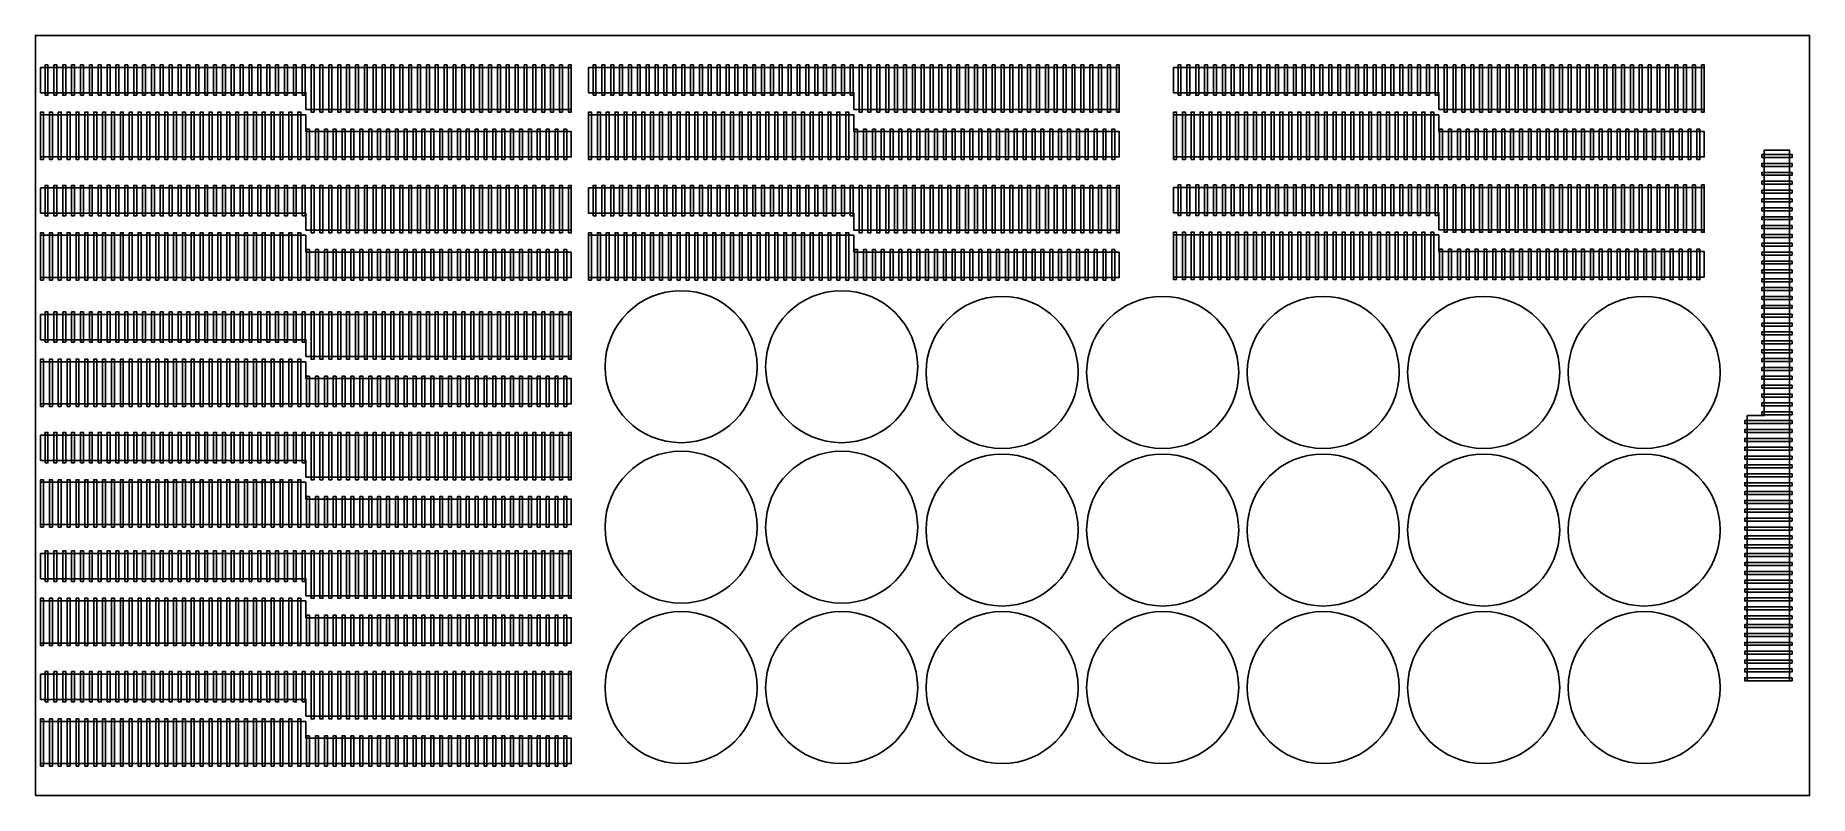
# Model space of a CAD drawing. Header units: millimetres. Extents: x -12392 to -10292, y 4792 to 5692.
import ezdxf

# ---------------------------------------------------------------- set-up
doc = ezdxf.new("R2010")
doc.units = ezdxf.units.MM
doc.layers.add('Predeterminada', color=18, linetype='Continuous', true_color=0x000000)

msp = doc.modelspace()

# ---------------------------------------------------------------- linework, layer by layer
at = {"layer": 'Predeterminada'}
for points in [[(-12392.4, 4792.4), (-10292.4, 4792.4), (-10292.4, 5692.4), (-12392.4, 5692.4)], [(-12072.2, 5604.6), (-11758.1, 5604.6), (-11758.1, 5654.6), (-12386.4, 5654.6), (-12386.4, 5624.6), (-12072.2, 5624.6)], [(-12381.1, 5621.6), (-12377.6, 5621.6), (-12377.6, 5657.6), (-12381.1, 5657.6)], [(-12367.1, 5621.6), (-12367.1, 5657.6), (-12370.6, 5657.6), (-12370.6, 5621.6)], [(-12356.6, 5621.6), (-12356.6, 5657.6), (-12360.1, 5657.6), (-12360.1, 5621.6)], [(-12346.1, 5621.6), (-12346.1, 5657.6), (-12349.6, 5657.6), (-12349.6, 5621.6)], [(-12339.1, 5621.6), (-12335.6, 5621.6), (-12335.6, 5657.6), (-12339.1, 5657.6)], [(-12328.6, 5621.6), (-12325.1, 5621.6), (-12325.1, 5657.6), (-12328.6, 5657.6)], [(-12318.1, 5621.6), (-12314.6, 5621.6), (-12314.6, 5657.6), (-12318.1, 5657.6)], [(-12307.6, 5621.6), (-12304.1, 5621.6), (-12304.1, 5657.6), (-12307.6, 5657.6)], [(-12297.1, 5621.6), (-12293.6, 5621.6), (-12293.6, 5657.6), (-12297.1, 5657.6)], [(-12283.1, 5621.6), (-12283.1, 5657.6), (-12286.6, 5657.6), (-12286.6, 5621.6)], [(-12272.6, 5621.6), (-12272.6, 5657.6), (-12276.1, 5657.6), (-12276.1, 5621.6)], [(-12262.1, 5621.6), (-12262.1, 5657.6), (-12265.6, 5657.6), (-12265.6, 5621.6)], [(-12255.1, 5621.6), (-12251.6, 5621.6), (-12251.6, 5657.6), (-12255.1, 5657.6)], [(-12244.6, 5621.6), (-12241.1, 5621.6), (-12241.1, 5657.6), (-12244.6, 5657.6)], [(-12234.1, 5621.6), (-12230.6, 5621.6), (-12230.6, 5657.6), (-12234.1, 5657.6)], [(-12223.6, 5621.6), (-12220.1, 5621.6), (-12220.1, 5657.6), (-12223.6, 5657.6)], [(-12209.6, 5621.6), (-12209.6, 5657.6), (-12213.1, 5657.6), (-12213.1, 5621.6)], [(-12202.6, 5621.6), (-12199.1, 5621.6), (-12199.1, 5657.6), (-12202.6, 5657.6)], [(-12192.1, 5621.6), (-12188.6, 5621.6), (-12188.6, 5657.6), (-12192.1, 5657.6)], [(-12181.6, 5621.6), (-12178.1, 5621.6), (-12178.1, 5657.6), (-12181.6, 5657.6)], [(-12167.6, 5621.6), (-12167.6, 5657.6), (-12171.1, 5657.6), (-12171.1, 5621.6)], [(-12157.1, 5621.6), (-12157.1, 5657.6), (-12160.6, 5657.6), (-12160.6, 5621.6)], [(-12146.6, 5621.6), (-12146.6, 5657.6), (-12150.1, 5657.6), (-12150.1, 5621.6)], [(-12139.6, 5621.6), (-12136.1, 5621.6), (-12136.1, 5657.6), (-12139.6, 5657.6)], [(-12129.1, 5621.6), (-12125.6, 5621.6), (-12125.6, 5657.6), (-12129.1, 5657.6)], [(-12118.6, 5621.6), (-12115.1, 5621.6), (-12115.1, 5657.6), (-12118.6, 5657.6)], [(-12108.1, 5621.6), (-12104.6, 5621.6), (-12104.6, 5657.6), (-12108.1, 5657.6)], [(-12094.1, 5621.6), (-12094.1, 5657.6), (-12097.6, 5657.6), (-12097.6, 5621.6)], [(-12087.1, 5621.6), (-12083.6, 5621.6), (-12083.6, 5657.6), (-12087.1, 5657.6)], [(-12076.6, 5621.6), (-12073.1, 5621.6), (-12073.1, 5657.6), (-12076.6, 5657.6)], [(-12066.1, 5657.6), (-12062.6, 5657.6), (-12062.6, 5601.6), (-12066.1, 5601.6)], [(-12055.6, 5657.6), (-12052.1, 5657.6), (-12052.1, 5601.6), (-12055.6, 5601.6)], [(-12045.1, 5657.6), (-12041.6, 5657.6), (-12041.6, 5601.6), (-12045.1, 5601.6)], [(-12034.6, 5657.6), (-12031.1, 5657.6), (-12031.1, 5601.6), (-12034.6, 5601.6)], [(-12024.1, 5657.6), (-12020.6, 5657.6), (-12020.6, 5601.6), (-12024.1, 5601.6)], [(-12013.6, 5657.6), (-12010.1, 5657.6), (-12010.1, 5601.6), (-12013.6, 5601.6)], [(-12003.1, 5657.6), (-11999.6, 5657.6), (-11999.6, 5601.6), (-12003.1, 5601.6)], [(-11992.6, 5657.6), (-11989.1, 5657.6), (-11989.1, 5601.6), (-11992.6, 5601.6)], [(-11982.1, 5657.6), (-11978.6, 5657.6), (-11978.6, 5601.6), (-11982.1, 5601.6)], [(-11971.6, 5657.6), (-11968.1, 5657.6), (-11968.1, 5601.6), (-11971.6, 5601.6)], [(-11961.1, 5657.6), (-11957.6, 5657.6), (-11957.6, 5601.6), (-11961.1, 5601.6)], [(-11950.6, 5657.6), (-11947.1, 5657.6), (-11947.1, 5601.6), (-11950.6, 5601.6)], [(-11940.1, 5657.6), (-11936.6, 5657.6), (-11936.6, 5601.6), (-11940.1, 5601.6)], [(-11929.6, 5657.6), (-11926.1, 5657.6), (-11926.1, 5601.6), (-11929.6, 5601.6)], [(-11919.1, 5657.6), (-11915.6, 5657.6), (-11915.6, 5601.6), (-11919.1, 5601.6)], [(-11908.6, 5657.6), (-11905.1, 5657.6), (-11905.1, 5601.6), (-11908.6, 5601.6)], [(-11898.1, 5657.6), (-11894.6, 5657.6), (-11894.6, 5601.6), (-11898.1, 5601.6)], [(-11887.6, 5657.6), (-11884.1, 5657.6), (-11884.1, 5601.6), (-11887.6, 5601.6)], [(-11877.1, 5657.6), (-11873.6, 5657.6), (-11873.6, 5601.6), (-11877.1, 5601.6)], [(-11866.6, 5657.6), (-11863.1, 5657.6), (-11863.1, 5601.6), (-11866.6, 5601.6)], [(-11856.1, 5657.6), (-11852.6, 5657.6), (-11852.6, 5601.6), (-11856.1, 5601.6)], [(-11845.6, 5657.6), (-11842.1, 5657.6), (-11842.1, 5601.6), (-11845.6, 5601.6)], [(-11835.1, 5657.6), (-11831.6, 5657.6), (-11831.6, 5601.6), (-11835.1, 5601.6)], [(-11824.6, 5657.6), (-11821.1, 5657.6), (-11821.1, 5601.6), (-11824.6, 5601.6)], [(-11814.1, 5657.6), (-11810.6, 5657.6), (-11810.6, 5601.6), (-11814.1, 5601.6)], [(-11803.6, 5657.6), (-11800.1, 5657.6), (-11800.1, 5601.6), (-11803.6, 5601.6)], [(-11793.1, 5657.6), (-11789.6, 5657.6), (-11789.6, 5601.6), (-11793.1, 5601.6)], [(-11782.6, 5657.6), (-11779.1, 5657.6), (-11779.1, 5601.6), (-11782.6, 5601.6)], [(-11772.1, 5657.6), (-11768.6, 5657.6), (-11768.6, 5601.6), (-11772.1, 5601.6)], [(-11761.6, 5657.6), (-11758.1, 5657.6), (-11758.1, 5601.6), (-11761.6, 5601.6)], [(-11423.6, 5604.6), (-11109.4, 5604.6), (-11109.4, 5654.6), (-11737.7, 5654.6), (-11737.7, 5624.6), (-11423.6, 5624.6)], [(-11732.4, 5621.6), (-11728.9, 5621.6), (-11728.9, 5657.6), (-11732.4, 5657.6)], [(-11718.4, 5621.6), (-11718.4, 5657.6), (-11721.9, 5657.6), (-11721.9, 5621.6)], [(-11707.9, 5621.6), (-11707.9, 5657.6), (-11711.4, 5657.6), (-11711.4, 5621.6)], [(-11697.4, 5621.6), (-11697.4, 5657.6), (-11700.9, 5657.6), (-11700.9, 5621.6)], [(-11690.4, 5621.6), (-11686.9, 5621.6), (-11686.9, 5657.6), (-11690.4, 5657.6)], [(-11679.9, 5621.6), (-11676.4, 5621.6), (-11676.4, 5657.6), (-11679.9, 5657.6)], [(-11669.4, 5621.6), (-11665.9, 5621.6), (-11665.9, 5657.6), (-11669.4, 5657.6)], [(-11658.9, 5621.6), (-11655.4, 5621.6), (-11655.4, 5657.6), (-11658.9, 5657.6)], [(-11648.4, 5621.6), (-11644.9, 5621.6), (-11644.9, 5657.6), (-11648.4, 5657.6)], [(-11634.4, 5621.6), (-11634.4, 5657.6), (-11637.9, 5657.6), (-11637.9, 5621.6)], [(-11623.9, 5621.6), (-11623.9, 5657.6), (-11627.4, 5657.6), (-11627.4, 5621.6)], [(-11613.4, 5621.6), (-11613.4, 5657.6), (-11616.9, 5657.6), (-11616.9, 5621.6)], [(-11606.4, 5621.6), (-11602.9, 5621.6), (-11602.9, 5657.6), (-11606.4, 5657.6)], [(-11595.9, 5621.6), (-11592.4, 5621.6), (-11592.4, 5657.6), (-11595.9, 5657.6)], [(-11585.4, 5621.6), (-11581.9, 5621.6), (-11581.9, 5657.6), (-11585.4, 5657.6)], [(-11574.9, 5621.6), (-11571.4, 5621.6), (-11571.4, 5657.6), (-11574.9, 5657.6)], [(-11560.9, 5621.6), (-11560.9, 5657.6), (-11564.4, 5657.6), (-11564.4, 5621.6)], [(-11553.9, 5621.6), (-11550.4, 5621.6), (-11550.4, 5657.6), (-11553.9, 5657.6)], [(-11543.4, 5621.6), (-11539.9, 5621.6), (-11539.9, 5657.6), (-11543.4, 5657.6)], [(-11532.9, 5621.6), (-11529.4, 5621.6), (-11529.4, 5657.6), (-11532.9, 5657.6)], [(-11518.9, 5621.6), (-11518.9, 5657.6), (-11522.4, 5657.6), (-11522.4, 5621.6)], [(-11508.4, 5621.6), (-11508.4, 5657.6), (-11511.9, 5657.6), (-11511.9, 5621.6)], [(-11497.9, 5621.6), (-11497.9, 5657.6), (-11501.4, 5657.6), (-11501.4, 5621.6)], [(-11490.9, 5621.6), (-11487.4, 5621.6), (-11487.4, 5657.6), (-11490.9, 5657.6)], [(-11480.4, 5621.6), (-11476.9, 5621.6), (-11476.9, 5657.6), (-11480.4, 5657.6)], [(-11469.9, 5621.6), (-11466.4, 5621.6), (-11466.4, 5657.6), (-11469.9, 5657.6)], [(-11459.4, 5621.6), (-11455.9, 5621.6), (-11455.9, 5657.6), (-11459.4, 5657.6)], [(-11445.4, 5621.6), (-11445.4, 5657.6), (-11448.9, 5657.6), (-11448.9, 5621.6)], [(-11438.4, 5621.6), (-11434.9, 5621.6), (-11434.9, 5657.6), (-11438.4, 5657.6)], [(-11427.9, 5621.6), (-11424.4, 5621.6), (-11424.4, 5657.6), (-11427.9, 5657.6)], [(-11417.4, 5657.6), (-11413.9, 5657.6), (-11413.9, 5601.6), (-11417.4, 5601.6)], [(-11406.9, 5657.6), (-11403.4, 5657.6), (-11403.4, 5601.6), (-11406.9, 5601.6)], [(-11396.4, 5657.6), (-11392.9, 5657.6), (-11392.9, 5601.6), (-11396.4, 5601.6)], [(-11385.9, 5657.6), (-11382.4, 5657.6), (-11382.4, 5601.6), (-11385.9, 5601.6)], [(-11375.4, 5657.6), (-11371.9, 5657.6), (-11371.9, 5601.6), (-11375.4, 5601.6)], [(-11364.9, 5657.6), (-11361.4, 5657.6), (-11361.4, 5601.6), (-11364.9, 5601.6)], [(-11354.4, 5657.6), (-11350.9, 5657.6), (-11350.9, 5601.6), (-11354.4, 5601.6)], [(-11343.9, 5657.6), (-11340.4, 5657.6), (-11340.4, 5601.6), (-11343.9, 5601.6)], [(-11333.4, 5657.6), (-11329.9, 5657.6), (-11329.9, 5601.6), (-11333.4, 5601.6)], [(-11322.9, 5657.6), (-11319.4, 5657.6), (-11319.4, 5601.6), (-11322.9, 5601.6)], [(-11312.4, 5657.6), (-11308.9, 5657.6), (-11308.9, 5601.6), (-11312.4, 5601.6)], [(-11301.9, 5657.6), (-11298.4, 5657.6), (-11298.4, 5601.6), (-11301.9, 5601.6)], [(-11291.4, 5657.6), (-11287.9, 5657.6), (-11287.9, 5601.6), (-11291.4, 5601.6)], [(-11280.9, 5657.6), (-11277.4, 5657.6), (-11277.4, 5601.6), (-11280.9, 5601.6)], [(-11270.4, 5657.6), (-11266.9, 5657.6), (-11266.9, 5601.6), (-11270.4, 5601.6)], [(-11259.9, 5657.6), (-11256.4, 5657.6), (-11256.4, 5601.6), (-11259.9, 5601.6)], [(-11249.4, 5657.6), (-11245.9, 5657.6), (-11245.9, 5601.6), (-11249.4, 5601.6)], [(-11238.9, 5657.6), (-11235.4, 5657.6), (-11235.4, 5601.6), (-11238.9, 5601.6)], [(-11228.4, 5657.6), (-11224.9, 5657.6), (-11224.9, 5601.6), (-11228.4, 5601.6)], [(-11217.9, 5657.6), (-11214.4, 5657.6), (-11214.4, 5601.6), (-11217.9, 5601.6)], [(-11207.4, 5657.6), (-11203.9, 5657.6), (-11203.9, 5601.6), (-11207.4, 5601.6)], [(-11196.9, 5657.6), (-11193.4, 5657.6), (-11193.4, 5601.6), (-11196.9, 5601.6)], [(-11186.4, 5657.6), (-11182.9, 5657.6), (-11182.9, 5601.6), (-11186.4, 5601.6)], [(-11175.9, 5657.6), (-11172.4, 5657.6), (-11172.4, 5601.6), (-11175.9, 5601.6)], [(-11165.4, 5657.6), (-11161.9, 5657.6), (-11161.9, 5601.6), (-11165.4, 5601.6)], [(-11154.9, 5657.6), (-11151.4, 5657.6), (-11151.4, 5601.6), (-11154.9, 5601.6)], [(-11144.4, 5657.6), (-11140.9, 5657.6), (-11140.9, 5601.6), (-11144.4, 5601.6)], [(-11133.9, 5657.6), (-11130.4, 5657.6), (-11130.4, 5601.6), (-11133.9, 5601.6)], [(-11123.4, 5657.6), (-11119.9, 5657.6), (-11119.9, 5601.6), (-11123.4, 5601.6)], [(-11112.9, 5657.6), (-11109.4, 5657.6), (-11109.4, 5601.6), (-11112.9, 5601.6)], [(-10731, 5604.6), (-10416.9, 5604.6), (-10416.9, 5654.6), (-11045.2, 5654.6), (-11045.2, 5624.6), (-10731, 5624.6)], [(-11039.9, 5621.6), (-11036.4, 5621.6), (-11036.4, 5657.6), (-11039.9, 5657.6)], [(-11025.9, 5621.6), (-11025.9, 5657.6), (-11029.4, 5657.6), (-11029.4, 5621.6)], [(-11015.4, 5621.6), (-11015.4, 5657.6), (-11018.9, 5657.6), (-11018.9, 5621.6)], [(-11004.9, 5621.6), (-11004.9, 5657.6), (-11008.4, 5657.6), (-11008.4, 5621.6)], [(-10997.9, 5621.6), (-10994.4, 5621.6), (-10994.4, 5657.6), (-10997.9, 5657.6)], [(-10987.4, 5621.6), (-10983.9, 5621.6), (-10983.9, 5657.6), (-10987.4, 5657.6)], [(-10976.9, 5621.6), (-10973.4, 5621.6), (-10973.4, 5657.6), (-10976.9, 5657.6)], [(-10966.4, 5621.6), (-10962.9, 5621.6), (-10962.9, 5657.6), (-10966.4, 5657.6)], [(-10955.9, 5621.6), (-10952.4, 5621.6), (-10952.4, 5657.6), (-10955.9, 5657.6)], [(-10941.9, 5621.6), (-10941.9, 5657.6), (-10945.4, 5657.6), (-10945.4, 5621.6)], [(-10931.4, 5621.6), (-10931.4, 5657.6), (-10934.9, 5657.6), (-10934.9, 5621.6)], [(-10920.9, 5621.6), (-10920.9, 5657.6), (-10924.4, 5657.6), (-10924.4, 5621.6)], [(-10913.9, 5621.6), (-10910.4, 5621.6), (-10910.4, 5657.6), (-10913.9, 5657.6)], [(-10903.4, 5621.6), (-10899.9, 5621.6), (-10899.9, 5657.6), (-10903.4, 5657.6)], [(-10892.9, 5621.6), (-10889.4, 5621.6), (-10889.4, 5657.6), (-10892.9, 5657.6)], [(-10882.4, 5621.6), (-10878.9, 5621.6), (-10878.9, 5657.6), (-10882.4, 5657.6)], [(-10868.4, 5621.6), (-10868.4, 5657.6), (-10871.9, 5657.6), (-10871.9, 5621.6)], [(-10861.4, 5621.6), (-10857.9, 5621.6), (-10857.9, 5657.6), (-10861.4, 5657.6)], [(-10850.9, 5621.6), (-10847.4, 5621.6), (-10847.4, 5657.6), (-10850.9, 5657.6)], [(-10840.4, 5621.6), (-10836.9, 5621.6), (-10836.9, 5657.6), (-10840.4, 5657.6)], [(-10826.4, 5621.6), (-10826.4, 5657.6), (-10829.9, 5657.6), (-10829.9, 5621.6)], [(-10815.9, 5621.6), (-10815.9, 5657.6), (-10819.4, 5657.6), (-10819.4, 5621.6)], [(-10805.4, 5621.6), (-10805.4, 5657.6), (-10808.9, 5657.6), (-10808.9, 5621.6)], [(-10798.4, 5621.6), (-10794.9, 5621.6), (-10794.9, 5657.6), (-10798.4, 5657.6)], [(-10787.9, 5621.6), (-10784.4, 5621.6), (-10784.4, 5657.6), (-10787.9, 5657.6)], [(-10777.4, 5621.6), (-10773.9, 5621.6), (-10773.9, 5657.6), (-10777.4, 5657.6)], [(-10766.9, 5621.6), (-10763.4, 5621.6), (-10763.4, 5657.6), (-10766.9, 5657.6)], [(-10752.9, 5621.6), (-10752.9, 5657.6), (-10756.4, 5657.6), (-10756.4, 5621.6)], [(-10745.9, 5621.6), (-10742.4, 5621.6), (-10742.4, 5657.6), (-10745.9, 5657.6)], [(-10735.4, 5621.6), (-10731.9, 5621.6), (-10731.9, 5657.6), (-10735.4, 5657.6)], [(-10724.9, 5657.6), (-10721.4, 5657.6), (-10721.4, 5601.6), (-10724.9, 5601.6)], [(-10714.4, 5657.6), (-10710.9, 5657.6), (-10710.9, 5601.6), (-10714.4, 5601.6)], [(-10703.9, 5657.6), (-10700.4, 5657.6), (-10700.4, 5601.6), (-10703.9, 5601.6)], [(-10693.4, 5657.6), (-10689.9, 5657.6), (-10689.9, 5601.6), (-10693.4, 5601.6)], [(-10682.9, 5657.6), (-10679.4, 5657.6), (-10679.4, 5601.6), (-10682.9, 5601.6)], [(-10672.4, 5657.6), (-10668.9, 5657.6), (-10668.9, 5601.6), (-10672.4, 5601.6)], [(-10661.9, 5657.6), (-10658.4, 5657.6), (-10658.4, 5601.6), (-10661.9, 5601.6)], [(-10651.4, 5657.6), (-10647.9, 5657.6), (-10647.9, 5601.6), (-10651.4, 5601.6)], [(-10640.9, 5657.6), (-10637.4, 5657.6), (-10637.4, 5601.6), (-10640.9, 5601.6)], [(-10630.4, 5657.6), (-10626.9, 5657.6), (-10626.9, 5601.6), (-10630.4, 5601.6)], [(-10619.9, 5657.6), (-10616.4, 5657.6), (-10616.4, 5601.6), (-10619.9, 5601.6)], [(-10609.4, 5657.6), (-10605.9, 5657.6), (-10605.9, 5601.6), (-10609.4, 5601.6)], [(-10598.9, 5657.6), (-10595.4, 5657.6), (-10595.4, 5601.6), (-10598.9, 5601.6)], [(-10588.4, 5657.6), (-10584.9, 5657.6), (-10584.9, 5601.6), (-10588.4, 5601.6)], [(-10577.9, 5657.6), (-10574.4, 5657.6), (-10574.4, 5601.6), (-10577.9, 5601.6)], [(-10567.4, 5657.6), (-10563.9, 5657.6), (-10563.9, 5601.6), (-10567.4, 5601.6)], [(-10556.9, 5657.6), (-10553.4, 5657.6), (-10553.4, 5601.6), (-10556.9, 5601.6)], [(-10546.4, 5657.6), (-10542.9, 5657.6), (-10542.9, 5601.6), (-10546.4, 5601.6)], [(-10535.9, 5657.6), (-10532.4, 5657.6), (-10532.4, 5601.6), (-10535.9, 5601.6)], [(-10525.4, 5657.6), (-10521.9, 5657.6), (-10521.9, 5601.6), (-10525.4, 5601.6)], [(-10514.9, 5657.6), (-10511.4, 5657.6), (-10511.4, 5601.6), (-10514.9, 5601.6)], [(-10504.4, 5657.6), (-10500.9, 5657.6), (-10500.9, 5601.6), (-10504.4, 5601.6)], [(-10493.9, 5657.6), (-10490.4, 5657.6), (-10490.4, 5601.6), (-10493.9, 5601.6)], [(-10483.4, 5657.6), (-10479.9, 5657.6), (-10479.9, 5601.6), (-10483.4, 5601.6)], [(-10472.9, 5657.6), (-10469.4, 5657.6), (-10469.4, 5601.6), (-10472.9, 5601.6)], [(-10462.4, 5657.6), (-10458.9, 5657.6), (-10458.9, 5601.6), (-10462.4, 5601.6)], [(-10451.9, 5657.6), (-10448.4, 5657.6), (-10448.4, 5601.6), (-10451.9, 5601.6)], [(-10441.4, 5657.6), (-10437.9, 5657.6), (-10437.9, 5601.6), (-10441.4, 5601.6)], [(-10430.9, 5657.6), (-10427.4, 5657.6), (-10427.4, 5601.6), (-10430.9, 5601.6)], [(-10420.4, 5657.6), (-10416.9, 5657.6), (-10416.9, 5601.6), (-10420.4, 5601.6)], [(-12382.9, 5545.6), (-12386.4, 5545.6), (-12386.4, 5601.6), (-12382.9, 5601.6)], [(-12072.2, 5598.6), (-12386.4, 5598.6), (-12386.4, 5548.6), (-11758.1, 5548.6), (-11758.1, 5578.6), (-12072.2, 5578.6)], [(-12372.4, 5545.6), (-12375.9, 5545.6), (-12375.9, 5601.6), (-12372.4, 5601.6)], [(-12361.9, 5545.6), (-12365.4, 5545.6), (-12365.4, 5601.6), (-12361.9, 5601.6)], [(-12351.4, 5545.6), (-12354.9, 5545.6), (-12354.9, 5601.6), (-12351.4, 5601.6)], [(-12340.9, 5545.6), (-12344.4, 5545.6), (-12344.4, 5601.6), (-12340.9, 5601.6)], [(-12330.4, 5545.6), (-12333.9, 5545.6), (-12333.9, 5601.6), (-12330.4, 5601.6)], [(-12319.9, 5545.6), (-12323.4, 5545.6), (-12323.4, 5601.6), (-12319.9, 5601.6)], [(-12309.4, 5545.6), (-12312.9, 5545.6), (-12312.9, 5601.6), (-12309.4, 5601.6)], [(-12298.9, 5545.6), (-12302.4, 5545.6), (-12302.4, 5601.6), (-12298.9, 5601.6)], [(-12288.4, 5545.6), (-12291.9, 5545.6), (-12291.9, 5601.6), (-12288.4, 5601.6)], [(-12277.9, 5545.6), (-12281.4, 5545.6), (-12281.4, 5601.6), (-12277.9, 5601.6)], [(-12267.4, 5545.6), (-12270.9, 5545.6), (-12270.9, 5601.6), (-12267.4, 5601.6)], [(-12256.9, 5545.6), (-12260.4, 5545.6), (-12260.4, 5601.6), (-12256.9, 5601.6)], [(-12246.4, 5545.6), (-12249.9, 5545.6), (-12249.9, 5601.6), (-12246.4, 5601.6)], [(-12235.9, 5545.6), (-12239.4, 5545.6), (-12239.4, 5601.6), (-12235.9, 5601.6)], [(-12225.4, 5545.6), (-12228.9, 5545.6), (-12228.9, 5601.6), (-12225.4, 5601.6)], [(-12214.9, 5545.6), (-12218.4, 5545.6), (-12218.4, 5601.6), (-12214.9, 5601.6)], [(-12204.4, 5545.6), (-12207.9, 5545.6), (-12207.9, 5601.6), (-12204.4, 5601.6)], [(-12193.9, 5545.6), (-12197.4, 5545.6), (-12197.4, 5601.6), (-12193.9, 5601.6)], [(-12183.4, 5545.6), (-12186.9, 5545.6), (-12186.9, 5601.6), (-12183.4, 5601.6)], [(-12172.9, 5545.6), (-12176.4, 5545.6), (-12176.4, 5601.6), (-12172.9, 5601.6)], [(-12162.4, 5545.6), (-12165.9, 5545.6), (-12165.9, 5601.6), (-12162.4, 5601.6)], [(-12151.9, 5545.6), (-12155.4, 5545.6), (-12155.4, 5601.6), (-12151.9, 5601.6)], [(-12141.4, 5545.6), (-12144.9, 5545.6), (-12144.9, 5601.6), (-12141.4, 5601.6)], [(-12130.9, 5545.6), (-12134.4, 5545.6), (-12134.4, 5601.6), (-12130.9, 5601.6)], [(-12120.4, 5545.6), (-12123.9, 5545.6), (-12123.9, 5601.6), (-12120.4, 5601.6)], [(-12109.9, 5545.6), (-12113.4, 5545.6), (-12113.4, 5601.6), (-12109.9, 5601.6)], [(-12099.4, 5545.6), (-12102.9, 5545.6), (-12102.9, 5601.6), (-12099.4, 5601.6)], [(-12088.9, 5545.6), (-12092.4, 5545.6), (-12092.4, 5601.6), (-12088.9, 5601.6)], [(-12078.4, 5545.6), (-12081.9, 5545.6), (-12081.9, 5601.6), (-12078.4, 5601.6)], [(-11734.2, 5545.6), (-11737.7, 5545.6), (-11737.7, 5601.6), (-11734.2, 5601.6)], [(-11423.6, 5598.6), (-11737.7, 5598.6), (-11737.7, 5548.6), (-11109.4, 5548.6), (-11109.4, 5578.6), (-11423.6, 5578.6)], [(-11723.7, 5545.6), (-11727.2, 5545.6), (-11727.2, 5601.6), (-11723.7, 5601.6)], [(-11713.2, 5545.6), (-11716.7, 5545.6), (-11716.7, 5601.6), (-11713.2, 5601.6)], [(-11702.7, 5545.6), (-11706.2, 5545.6), (-11706.2, 5601.6), (-11702.7, 5601.6)], [(-11692.2, 5545.6), (-11695.7, 5545.6), (-11695.7, 5601.6), (-11692.2, 5601.6)], [(-11681.7, 5545.6), (-11685.2, 5545.6), (-11685.2, 5601.6), (-11681.7, 5601.6)], [(-11671.2, 5545.6), (-11674.7, 5545.6), (-11674.7, 5601.6), (-11671.2, 5601.6)], [(-11660.7, 5545.6), (-11664.2, 5545.6), (-11664.2, 5601.6), (-11660.7, 5601.6)], [(-11650.2, 5545.6), (-11653.7, 5545.6), (-11653.7, 5601.6), (-11650.2, 5601.6)], [(-11639.7, 5545.6), (-11643.2, 5545.6), (-11643.2, 5601.6), (-11639.7, 5601.6)], [(-11629.2, 5545.6), (-11632.7, 5545.6), (-11632.7, 5601.6), (-11629.2, 5601.6)], [(-11618.7, 5545.6), (-11622.2, 5545.6), (-11622.2, 5601.6), (-11618.7, 5601.6)], [(-11608.2, 5545.6), (-11611.7, 5545.6), (-11611.7, 5601.6), (-11608.2, 5601.6)], [(-11597.7, 5545.6), (-11601.2, 5545.6), (-11601.2, 5601.6), (-11597.7, 5601.6)], [(-11587.2, 5545.6), (-11590.7, 5545.6), (-11590.7, 5601.6), (-11587.2, 5601.6)], [(-11576.7, 5545.6), (-11580.2, 5545.6), (-11580.2, 5601.6), (-11576.7, 5601.6)], [(-11566.2, 5545.6), (-11569.7, 5545.6), (-11569.7, 5601.6), (-11566.2, 5601.6)], [(-11555.7, 5545.6), (-11559.2, 5545.6), (-11559.2, 5601.6), (-11555.7, 5601.6)], [(-11545.2, 5545.6), (-11548.7, 5545.6), (-11548.7, 5601.6), (-11545.2, 5601.6)], [(-11534.7, 5545.6), (-11538.2, 5545.6), (-11538.2, 5601.6), (-11534.7, 5601.6)], [(-11524.2, 5545.6), (-11527.7, 5545.6), (-11527.7, 5601.6), (-11524.2, 5601.6)], [(-11513.7, 5545.6), (-11517.2, 5545.6), (-11517.2, 5601.6), (-11513.7, 5601.6)], [(-11503.2, 5545.6), (-11506.7, 5545.6), (-11506.7, 5601.6), (-11503.2, 5601.6)], [(-11492.7, 5545.6), (-11496.2, 5545.6), (-11496.2, 5601.6), (-11492.7, 5601.6)], [(-11482.2, 5545.6), (-11485.7, 5545.6), (-11485.7, 5601.6), (-11482.2, 5601.6)], [(-11471.7, 5545.6), (-11475.2, 5545.6), (-11475.2, 5601.6), (-11471.7, 5601.6)], [(-11461.2, 5545.6), (-11464.7, 5545.6), (-11464.7, 5601.6), (-11461.2, 5601.6)], [(-11450.7, 5545.6), (-11454.2, 5545.6), (-11454.2, 5601.6), (-11450.7, 5601.6)], [(-11440.2, 5545.6), (-11443.7, 5545.6), (-11443.7, 5601.6), (-11440.2, 5601.6)], [(-11429.7, 5545.6), (-11433.2, 5545.6), (-11433.2, 5601.6), (-11429.7, 5601.6)], [(-11041.7, 5545.6), (-11045.2, 5545.6), (-11045.2, 5601.6), (-11041.7, 5601.6)], [(-10731, 5598.6), (-11045.2, 5598.6), (-11045.2, 5548.6), (-10416.9, 5548.6), (-10416.9, 5578.6), (-10731, 5578.6)], [(-11031.2, 5545.6), (-11034.7, 5545.6), (-11034.7, 5601.6), (-11031.2, 5601.6)], [(-11020.7, 5545.6), (-11024.2, 5545.6), (-11024.2, 5601.6), (-11020.7, 5601.6)], [(-11010.2, 5545.6), (-11013.7, 5545.6), (-11013.7, 5601.6), (-11010.2, 5601.6)], [(-10999.7, 5545.6), (-11003.2, 5545.6), (-11003.2, 5601.6), (-10999.7, 5601.6)], [(-10989.2, 5545.6), (-10992.7, 5545.6), (-10992.7, 5601.6), (-10989.2, 5601.6)], [(-10978.7, 5545.6), (-10982.2, 5545.6), (-10982.2, 5601.6), (-10978.7, 5601.6)], [(-10968.2, 5545.6), (-10971.7, 5545.6), (-10971.7, 5601.6), (-10968.2, 5601.6)], [(-10957.7, 5545.6), (-10961.2, 5545.6), (-10961.2, 5601.6), (-10957.7, 5601.6)], [(-10947.2, 5545.6), (-10950.7, 5545.6), (-10950.7, 5601.6), (-10947.2, 5601.6)], [(-10936.7, 5545.6), (-10940.2, 5545.6), (-10940.2, 5601.6), (-10936.7, 5601.6)], [(-10926.2, 5545.6), (-10929.7, 5545.6), (-10929.7, 5601.6), (-10926.2, 5601.6)], [(-10915.7, 5545.6), (-10919.2, 5545.6), (-10919.2, 5601.6), (-10915.7, 5601.6)], [(-10905.2, 5545.6), (-10908.7, 5545.6), (-10908.7, 5601.6), (-10905.2, 5601.6)], [(-10894.7, 5545.6), (-10898.2, 5545.6), (-10898.2, 5601.6), (-10894.7, 5601.6)], [(-10884.2, 5545.6), (-10887.7, 5545.6), (-10887.7, 5601.6), (-10884.2, 5601.6)], [(-10873.7, 5545.6), (-10877.2, 5545.6), (-10877.2, 5601.6), (-10873.7, 5601.6)], [(-10863.2, 5545.6), (-10866.7, 5545.6), (-10866.7, 5601.6), (-10863.2, 5601.6)], [(-10852.7, 5545.6), (-10856.2, 5545.6), (-10856.2, 5601.6), (-10852.7, 5601.6)], [(-10842.2, 5545.6), (-10845.7, 5545.6), (-10845.7, 5601.6), (-10842.2, 5601.6)], [(-10831.7, 5545.6), (-10835.2, 5545.6), (-10835.2, 5601.6), (-10831.7, 5601.6)], [(-10821.2, 5545.6), (-10824.7, 5545.6), (-10824.7, 5601.6), (-10821.2, 5601.6)], [(-10810.7, 5545.6), (-10814.2, 5545.6), (-10814.2, 5601.6), (-10810.7, 5601.6)], [(-10800.2, 5545.6), (-10803.7, 5545.6), (-10803.7, 5601.6), (-10800.2, 5601.6)], [(-10789.7, 5545.6), (-10793.2, 5545.6), (-10793.2, 5601.6), (-10789.7, 5601.6)], [(-10779.2, 5545.6), (-10782.7, 5545.6), (-10782.7, 5601.6), (-10779.2, 5601.6)], [(-10768.7, 5545.6), (-10772.2, 5545.6), (-10772.2, 5601.6), (-10768.7, 5601.6)], [(-10758.2, 5545.6), (-10761.7, 5545.6), (-10761.7, 5601.6), (-10758.2, 5601.6)], [(-10747.7, 5545.6), (-10751.2, 5545.6), (-10751.2, 5601.6), (-10747.7, 5601.6)], [(-10737.2, 5545.6), (-10740.7, 5545.6), (-10740.7, 5601.6), (-10737.2, 5601.6)], [(-12067.9, 5581.6), (-12071.4, 5581.6), (-12071.4, 5545.6), (-12067.9, 5545.6)], [(-12057.4, 5581.6), (-12060.9, 5581.6), (-12060.9, 5545.6), (-12057.4, 5545.6)], [(-12050.4, 5581.6), (-12050.4, 5545.6), (-12046.9, 5545.6), (-12046.9, 5581.6)], [(-12036.4, 5581.6), (-12039.9, 5581.6), (-12039.9, 5545.6), (-12036.4, 5545.6)], [(-12025.9, 5581.6), (-12029.4, 5581.6), (-12029.4, 5545.6), (-12025.9, 5545.6)], [(-12015.4, 5581.6), (-12018.9, 5581.6), (-12018.9, 5545.6), (-12015.4, 5545.6)], [(-12004.9, 5581.6), (-12008.4, 5581.6), (-12008.4, 5545.6), (-12004.9, 5545.6)], [(-11997.9, 5581.6), (-11997.9, 5545.6), (-11994.4, 5545.6), (-11994.4, 5581.6)], [(-11987.4, 5581.6), (-11987.4, 5545.6), (-11983.9, 5545.6), (-11983.9, 5581.6)], [(-11976.9, 5581.6), (-11976.9, 5545.6), (-11973.4, 5545.6), (-11973.4, 5581.6)], [(-11962.9, 5581.6), (-11966.4, 5581.6), (-11966.4, 5545.6), (-11962.9, 5545.6)], [(-11952.4, 5581.6), (-11955.9, 5581.6), (-11955.9, 5545.6), (-11952.4, 5545.6)], [(-11941.9, 5581.6), (-11945.4, 5581.6), (-11945.4, 5545.6), (-11941.9, 5545.6)], [(-11934.9, 5581.6), (-11934.9, 5545.6), (-11931.4, 5545.6), (-11931.4, 5581.6)], [(-11920.9, 5581.6), (-11924.4, 5581.6), (-11924.4, 5545.6), (-11920.9, 5545.6)], [(-11910.4, 5581.6), (-11913.9, 5581.6), (-11913.9, 5545.6), (-11910.4, 5545.6)], [(-11899.9, 5581.6), (-11903.4, 5581.6), (-11903.4, 5545.6), (-11899.9, 5545.6)], [(-11889.4, 5581.6), (-11892.9, 5581.6), (-11892.9, 5545.6), (-11889.4, 5545.6)], [(-11882.4, 5581.6), (-11882.4, 5545.6), (-11878.9, 5545.6), (-11878.9, 5581.6)], [(-11871.9, 5581.6), (-11871.9, 5545.6), (-11868.4, 5545.6), (-11868.4, 5581.6)], [(-11861.4, 5581.6), (-11861.4, 5545.6), (-11857.9, 5545.6), (-11857.9, 5581.6)], [(-11847.4, 5581.6), (-11850.9, 5581.6), (-11850.9, 5545.6), (-11847.4, 5545.6)], [(-11836.9, 5581.6), (-11840.4, 5581.6), (-11840.4, 5545.6), (-11836.9, 5545.6)], [(-11826.4, 5581.6), (-11829.9, 5581.6), (-11829.9, 5545.6), (-11826.4, 5545.6)], [(-11815.9, 5581.6), (-11819.4, 5581.6), (-11819.4, 5545.6), (-11815.9, 5545.6)], [(-11805.4, 5581.6), (-11808.9, 5581.6), (-11808.9, 5545.6), (-11805.4, 5545.6)], [(-11798.4, 5581.6), (-11798.4, 5545.6), (-11794.9, 5545.6), (-11794.9, 5581.6)], [(-11787.9, 5581.6), (-11787.9, 5545.6), (-11784.4, 5545.6), (-11784.4, 5581.6)], [(-11777.4, 5581.6), (-11777.4, 5545.6), (-11773.9, 5545.6), (-11773.9, 5581.6)], [(-11763.4, 5581.6), (-11766.9, 5581.6), (-11766.9, 5545.6), (-11763.4, 5545.6)], [(-11419.2, 5581.6), (-11422.7, 5581.6), (-11422.7, 5545.6), (-11419.2, 5545.6)], [(-11408.7, 5581.6), (-11412.2, 5581.6), (-11412.2, 5545.6), (-11408.7, 5545.6)], [(-11401.7, 5581.6), (-11401.7, 5545.6), (-11398.2, 5545.6), (-11398.2, 5581.6)], [(-11387.7, 5581.6), (-11391.2, 5581.6), (-11391.2, 5545.6), (-11387.7, 5545.6)], [(-11377.2, 5581.6), (-11380.7, 5581.6), (-11380.7, 5545.6), (-11377.2, 5545.6)], [(-11366.7, 5581.6), (-11370.2, 5581.6), (-11370.2, 5545.6), (-11366.7, 5545.6)], [(-11356.2, 5581.6), (-11359.7, 5581.6), (-11359.7, 5545.6), (-11356.2, 5545.6)], [(-11349.2, 5581.6), (-11349.2, 5545.6), (-11345.7, 5545.6), (-11345.7, 5581.6)], [(-11338.7, 5581.6), (-11338.7, 5545.6), (-11335.2, 5545.6), (-11335.2, 5581.6)], [(-11328.2, 5581.6), (-11328.2, 5545.6), (-11324.7, 5545.6), (-11324.7, 5581.6)], [(-11314.2, 5581.6), (-11317.7, 5581.6), (-11317.7, 5545.6), (-11314.2, 5545.6)], [(-11303.7, 5581.6), (-11307.2, 5581.6), (-11307.2, 5545.6), (-11303.7, 5545.6)], [(-11293.2, 5581.6), (-11296.7, 5581.6), (-11296.7, 5545.6), (-11293.2, 5545.6)], [(-11286.2, 5581.6), (-11286.2, 5545.6), (-11282.7, 5545.6), (-11282.7, 5581.6)], [(-11272.2, 5581.6), (-11275.7, 5581.6), (-11275.7, 5545.6), (-11272.2, 5545.6)], [(-11261.7, 5581.6), (-11265.2, 5581.6), (-11265.2, 5545.6), (-11261.7, 5545.6)], [(-11251.2, 5581.6), (-11254.7, 5581.6), (-11254.7, 5545.6), (-11251.2, 5545.6)], [(-11240.7, 5581.6), (-11244.2, 5581.6), (-11244.2, 5545.6), (-11240.7, 5545.6)], [(-11233.7, 5581.6), (-11233.7, 5545.6), (-11230.2, 5545.6), (-11230.2, 5581.6)], [(-11223.2, 5581.6), (-11223.2, 5545.6), (-11219.7, 5545.6), (-11219.7, 5581.6)], [(-11212.7, 5581.6), (-11212.7, 5545.6), (-11209.2, 5545.6), (-11209.2, 5581.6)], [(-11198.7, 5581.6), (-11202.2, 5581.6), (-11202.2, 5545.6), (-11198.7, 5545.6)], [(-11188.2, 5581.6), (-11191.7, 5581.6), (-11191.7, 5545.6), (-11188.2, 5545.6)], [(-11177.7, 5581.6), (-11181.2, 5581.6), (-11181.2, 5545.6), (-11177.7, 5545.6)], [(-11167.2, 5581.6), (-11170.7, 5581.6), (-11170.7, 5545.6), (-11167.2, 5545.6)], [(-11156.7, 5581.6), (-11160.2, 5581.6), (-11160.2, 5545.6), (-11156.7, 5545.6)], [(-11149.7, 5581.6), (-11149.7, 5545.6), (-11146.2, 5545.6), (-11146.2, 5581.6)], [(-11139.2, 5581.6), (-11139.2, 5545.6), (-11135.7, 5545.6), (-11135.7, 5581.6)], [(-11128.7, 5581.6), (-11128.7, 5545.6), (-11125.2, 5545.6), (-11125.2, 5581.6)], [(-11114.7, 5581.6), (-11118.2, 5581.6), (-11118.2, 5545.6), (-11114.7, 5545.6)], [(-10726.7, 5581.6), (-10730.2, 5581.6), (-10730.2, 5545.6), (-10726.7, 5545.6)], [(-10716.2, 5581.6), (-10719.7, 5581.6), (-10719.7, 5545.6), (-10716.2, 5545.6)], [(-10709.2, 5581.6), (-10709.2, 5545.6), (-10705.7, 5545.6), (-10705.7, 5581.6)], [(-10695.2, 5581.6), (-10698.7, 5581.6), (-10698.7, 5545.6), (-10695.2, 5545.6)], [(-10684.7, 5581.6), (-10688.2, 5581.6), (-10688.2, 5545.6), (-10684.7, 5545.6)], [(-10674.2, 5581.6), (-10677.7, 5581.6), (-10677.7, 5545.6), (-10674.2, 5545.6)], [(-10663.7, 5581.6), (-10667.2, 5581.6), (-10667.2, 5545.6), (-10663.7, 5545.6)], [(-10656.7, 5581.6), (-10656.7, 5545.6), (-10653.2, 5545.6), (-10653.2, 5581.6)], [(-10646.2, 5581.6), (-10646.2, 5545.6), (-10642.7, 5545.6), (-10642.7, 5581.6)], [(-10635.7, 5581.6), (-10635.7, 5545.6), (-10632.2, 5545.6), (-10632.2, 5581.6)], [(-10621.7, 5581.6), (-10625.2, 5581.6), (-10625.2, 5545.6), (-10621.7, 5545.6)], [(-10611.2, 5581.6), (-10614.7, 5581.6), (-10614.7, 5545.6), (-10611.2, 5545.6)], [(-10600.7, 5581.6), (-10604.2, 5581.6), (-10604.2, 5545.6), (-10600.7, 5545.6)], [(-10593.7, 5581.6), (-10593.7, 5545.6), (-10590.2, 5545.6), (-10590.2, 5581.6)], [(-10579.7, 5581.6), (-10583.2, 5581.6), (-10583.2, 5545.6), (-10579.7, 5545.6)], [(-10569.2, 5581.6), (-10572.7, 5581.6), (-10572.7, 5545.6), (-10569.2, 5545.6)], [(-10558.7, 5581.6), (-10562.2, 5581.6), (-10562.2, 5545.6), (-10558.7, 5545.6)], [(-10548.2, 5581.6), (-10551.7, 5581.6), (-10551.7, 5545.6), (-10548.2, 5545.6)], [(-10541.2, 5581.6), (-10541.2, 5545.6), (-10537.7, 5545.6), (-10537.7, 5581.6)], [(-10530.7, 5581.6), (-10530.7, 5545.6), (-10527.2, 5545.6), (-10527.2, 5581.6)], [(-10520.2, 5581.6), (-10520.2, 5545.6), (-10516.7, 5545.6), (-10516.7, 5581.6)], [(-10506.2, 5581.6), (-10509.7, 5581.6), (-10509.7, 5545.6), (-10506.2, 5545.6)], [(-10495.7, 5581.6), (-10499.2, 5581.6), (-10499.2, 5545.6), (-10495.7, 5545.6)], [(-10485.2, 5581.6), (-10488.7, 5581.6), (-10488.7, 5545.6), (-10485.2, 5545.6)], [(-10474.7, 5581.6), (-10478.2, 5581.6), (-10478.2, 5545.6), (-10474.7, 5545.6)], [(-10464.2, 5581.6), (-10467.7, 5581.6), (-10467.7, 5545.6), (-10464.2, 5545.6)], [(-10457.2, 5581.6), (-10457.2, 5545.6), (-10453.7, 5545.6), (-10453.7, 5581.6)], [(-10446.7, 5581.6), (-10446.7, 5545.6), (-10443.2, 5545.6), (-10443.2, 5581.6)], [(-10436.2, 5581.6), (-10436.2, 5545.6), (-10432.7, 5545.6), (-10432.7, 5581.6)], [(-10422.2, 5581.6), (-10425.7, 5581.6), (-10425.7, 5545.6), (-10422.2, 5545.6)], [(-10366, 5242.4), (-10366, 4928.3), (-10316, 4928.3), (-10316, 5556.6), (-10346, 5556.6), (-10346, 5242.4)], [(-10349, 5551.3), (-10349, 5547.8), (-10313, 5547.8), (-10313, 5551.3)], [(-10349, 5537.3), (-10313, 5537.3), (-10313, 5540.8), (-10349, 5540.8)], [(-10349, 5526.8), (-10313, 5526.8), (-10313, 5530.3), (-10349, 5530.3)], [(-12072.2, 5461.8), (-11758.1, 5461.8), (-11758.1, 5511.8), (-12386.4, 5511.8), (-12386.4, 5481.8), (-12072.2, 5481.8)], [(-12381.1, 5478.8), (-12377.6, 5478.8), (-12377.6, 5514.8), (-12381.1, 5514.8)], [(-12367.1, 5478.8), (-12367.1, 5514.8), (-12370.6, 5514.8), (-12370.6, 5478.8)], [(-12356.6, 5478.8), (-12356.6, 5514.8), (-12360.1, 5514.8), (-12360.1, 5478.8)], [(-12346.1, 5478.8), (-12346.1, 5514.8), (-12349.6, 5514.8), (-12349.6, 5478.8)], [(-12339.1, 5478.8), (-12335.6, 5478.8), (-12335.6, 5514.8), (-12339.1, 5514.8)], [(-12328.6, 5478.8), (-12325.1, 5478.8), (-12325.1, 5514.8), (-12328.6, 5514.8)], [(-12318.1, 5478.8), (-12314.6, 5478.8), (-12314.6, 5514.8), (-12318.1, 5514.8)], [(-12307.6, 5478.8), (-12304.1, 5478.8), (-12304.1, 5514.8), (-12307.6, 5514.8)], [(-12297.1, 5478.8), (-12293.6, 5478.8), (-12293.6, 5514.8), (-12297.1, 5514.8)], [(-12283.1, 5478.8), (-12283.1, 5514.8), (-12286.6, 5514.8), (-12286.6, 5478.8)], [(-12272.6, 5478.8), (-12272.6, 5514.8), (-12276.1, 5514.8), (-12276.1, 5478.8)], [(-12262.1, 5478.8), (-12262.1, 5514.8), (-12265.6, 5514.8), (-12265.6, 5478.8)], [(-12255.1, 5478.8), (-12251.6, 5478.8), (-12251.6, 5514.8), (-12255.1, 5514.8)], [(-12244.6, 5478.8), (-12241.1, 5478.8), (-12241.1, 5514.8), (-12244.6, 5514.8)], [(-12234.1, 5478.8), (-12230.6, 5478.8), (-12230.6, 5514.8), (-12234.1, 5514.8)], [(-12223.6, 5478.8), (-12220.1, 5478.8), (-12220.1, 5514.8), (-12223.6, 5514.8)], [(-12209.6, 5478.8), (-12209.6, 5514.8), (-12213.1, 5514.8), (-12213.1, 5478.8)], [(-12202.6, 5478.8), (-12199.1, 5478.8), (-12199.1, 5514.8), (-12202.6, 5514.8)], [(-12192.1, 5478.8), (-12188.6, 5478.8), (-12188.6, 5514.8), (-12192.1, 5514.8)], [(-12181.6, 5478.8), (-12178.1, 5478.8), (-12178.1, 5514.8), (-12181.6, 5514.8)], [(-12167.6, 5478.8), (-12167.6, 5514.8), (-12171.1, 5514.8), (-12171.1, 5478.8)], [(-12157.1, 5478.8), (-12157.1, 5514.8), (-12160.6, 5514.8), (-12160.6, 5478.8)], [(-12146.6, 5478.8), (-12146.6, 5514.8), (-12150.1, 5514.8), (-12150.1, 5478.8)], [(-12139.6, 5478.8), (-12136.1, 5478.8), (-12136.1, 5514.8), (-12139.6, 5514.8)], [(-12129.1, 5478.8), (-12125.6, 5478.8), (-12125.6, 5514.8), (-12129.1, 5514.8)], [(-12118.6, 5478.8), (-12115.1, 5478.8), (-12115.1, 5514.8), (-12118.6, 5514.8)], [(-12108.1, 5478.8), (-12104.6, 5478.8), (-12104.6, 5514.8), (-12108.1, 5514.8)], [(-12094.1, 5478.8), (-12094.1, 5514.8), (-12097.6, 5514.8), (-12097.6, 5478.8)], [(-12087.1, 5478.8), (-12083.6, 5478.8), (-12083.6, 5514.8), (-12087.1, 5514.8)], [(-12076.6, 5478.8), (-12073.1, 5478.8), (-12073.1, 5514.8), (-12076.6, 5514.8)], [(-12066.1, 5514.8), (-12062.6, 5514.8), (-12062.6, 5458.8), (-12066.1, 5458.8)], [(-12055.6, 5514.8), (-12052.1, 5514.8), (-12052.1, 5458.8), (-12055.6, 5458.8)], [(-12045.1, 5514.8), (-12041.6, 5514.8), (-12041.6, 5458.8), (-12045.1, 5458.8)], [(-12034.6, 5514.8), (-12031.1, 5514.8), (-12031.1, 5458.8), (-12034.6, 5458.8)], [(-12024.1, 5514.8), (-12020.6, 5514.8), (-12020.6, 5458.8), (-12024.1, 5458.8)], [(-12013.6, 5514.8), (-12010.1, 5514.8), (-12010.1, 5458.8), (-12013.6, 5458.8)], [(-12003.1, 5514.8), (-11999.6, 5514.8), (-11999.6, 5458.8), (-12003.1, 5458.8)], [(-11992.6, 5514.8), (-11989.1, 5514.8), (-11989.1, 5458.8), (-11992.6, 5458.8)], [(-11982.1, 5514.8), (-11978.6, 5514.8), (-11978.6, 5458.8), (-11982.1, 5458.8)], [(-11971.6, 5514.8), (-11968.1, 5514.8), (-11968.1, 5458.8), (-11971.6, 5458.8)], [(-11961.1, 5514.8), (-11957.6, 5514.8), (-11957.6, 5458.8), (-11961.1, 5458.8)], [(-11950.6, 5514.8), (-11947.1, 5514.8), (-11947.1, 5458.8), (-11950.6, 5458.8)], [(-11940.1, 5514.8), (-11936.6, 5514.8), (-11936.6, 5458.8), (-11940.1, 5458.8)], [(-11929.6, 5514.8), (-11926.1, 5514.8), (-11926.1, 5458.8), (-11929.6, 5458.8)], [(-11919.1, 5514.8), (-11915.6, 5514.8), (-11915.6, 5458.8), (-11919.1, 5458.8)], [(-11908.6, 5514.8), (-11905.1, 5514.8), (-11905.1, 5458.8), (-11908.6, 5458.8)], [(-11898.1, 5514.8), (-11894.6, 5514.8), (-11894.6, 5458.8), (-11898.1, 5458.8)], [(-11887.6, 5514.8), (-11884.1, 5514.8), (-11884.1, 5458.8), (-11887.6, 5458.8)], [(-11877.1, 5514.8), (-11873.6, 5514.8), (-11873.6, 5458.8), (-11877.1, 5458.8)], [(-11866.6, 5514.8), (-11863.1, 5514.8), (-11863.1, 5458.8), (-11866.6, 5458.8)], [(-11856.1, 5514.8), (-11852.6, 5514.8), (-11852.6, 5458.8), (-11856.1, 5458.8)], [(-11845.6, 5514.8), (-11842.1, 5514.8), (-11842.1, 5458.8), (-11845.6, 5458.8)], [(-11835.1, 5514.8), (-11831.6, 5514.8), (-11831.6, 5458.8), (-11835.1, 5458.8)], [(-11824.6, 5514.8), (-11821.1, 5514.8), (-11821.1, 5458.8), (-11824.6, 5458.8)], [(-11814.1, 5514.8), (-11810.6, 5514.8), (-11810.6, 5458.8), (-11814.1, 5458.8)], [(-11803.6, 5514.8), (-11800.1, 5514.8), (-11800.1, 5458.8), (-11803.6, 5458.8)], [(-11793.1, 5514.8), (-11789.6, 5514.8), (-11789.6, 5458.8), (-11793.1, 5458.8)], [(-11782.6, 5514.8), (-11779.1, 5514.8), (-11779.1, 5458.8), (-11782.6, 5458.8)], [(-11772.1, 5514.8), (-11768.6, 5514.8), (-11768.6, 5458.8), (-11772.1, 5458.8)], [(-11761.6, 5514.8), (-11758.1, 5514.8), (-11758.1, 5458.8), (-11761.6, 5458.8)], [(-11423.6, 5461.8), (-11109.4, 5461.8), (-11109.4, 5511.8), (-11737.7, 5511.8), (-11737.7, 5481.8), (-11423.6, 5481.8)], [(-11732.4, 5478.8), (-11728.9, 5478.8), (-11728.9, 5514.8), (-11732.4, 5514.8)], [(-11718.4, 5478.8), (-11718.4, 5514.8), (-11721.9, 5514.8), (-11721.9, 5478.8)], [(-11707.9, 5478.8), (-11707.9, 5514.8), (-11711.4, 5514.8), (-11711.4, 5478.8)], [(-11697.4, 5478.8), (-11697.4, 5514.8), (-11700.9, 5514.8), (-11700.9, 5478.8)], [(-11690.4, 5478.8), (-11686.9, 5478.8), (-11686.9, 5514.8), (-11690.4, 5514.8)], [(-11679.9, 5478.8), (-11676.4, 5478.8), (-11676.4, 5514.8), (-11679.9, 5514.8)], [(-11669.4, 5478.8), (-11665.9, 5478.8), (-11665.9, 5514.8), (-11669.4, 5514.8)], [(-11658.9, 5478.8), (-11655.4, 5478.8), (-11655.4, 5514.8), (-11658.9, 5514.8)], [(-11648.4, 5478.8), (-11644.9, 5478.8), (-11644.9, 5514.8), (-11648.4, 5514.8)], [(-11634.4, 5478.8), (-11634.4, 5514.8), (-11637.9, 5514.8), (-11637.9, 5478.8)], [(-11623.9, 5478.8), (-11623.9, 5514.8), (-11627.4, 5514.8), (-11627.4, 5478.8)], [(-11613.4, 5478.8), (-11613.4, 5514.8), (-11616.9, 5514.8), (-11616.9, 5478.8)], [(-11606.4, 5478.8), (-11602.9, 5478.8), (-11602.9, 5514.8), (-11606.4, 5514.8)], [(-11595.9, 5478.8), (-11592.4, 5478.8), (-11592.4, 5514.8), (-11595.9, 5514.8)], [(-11585.4, 5478.8), (-11581.9, 5478.8), (-11581.9, 5514.8), (-11585.4, 5514.8)], [(-11574.9, 5478.8), (-11571.4, 5478.8), (-11571.4, 5514.8), (-11574.9, 5514.8)], [(-11560.9, 5478.8), (-11560.9, 5514.8), (-11564.4, 5514.8), (-11564.4, 5478.8)], [(-11553.9, 5478.8), (-11550.4, 5478.8), (-11550.4, 5514.8), (-11553.9, 5514.8)], [(-11543.4, 5478.8), (-11539.9, 5478.8), (-11539.9, 5514.8), (-11543.4, 5514.8)], [(-11532.9, 5478.8), (-11529.4, 5478.8), (-11529.4, 5514.8), (-11532.9, 5514.8)], [(-11518.9, 5478.8), (-11518.9, 5514.8), (-11522.4, 5514.8), (-11522.4, 5478.8)], [(-11508.4, 5478.8), (-11508.4, 5514.8), (-11511.9, 5514.8), (-11511.9, 5478.8)], [(-11497.9, 5478.8), (-11497.9, 5514.8), (-11501.4, 5514.8), (-11501.4, 5478.8)], [(-11490.9, 5478.8), (-11487.4, 5478.8), (-11487.4, 5514.8), (-11490.9, 5514.8)], [(-11480.4, 5478.8), (-11476.9, 5478.8), (-11476.9, 5514.8), (-11480.4, 5514.8)], [(-11469.9, 5478.8), (-11466.4, 5478.8), (-11466.4, 5514.8), (-11469.9, 5514.8)], [(-11459.4, 5478.8), (-11455.9, 5478.8), (-11455.9, 5514.8), (-11459.4, 5514.8)], [(-11445.4, 5478.8), (-11445.4, 5514.8), (-11448.9, 5514.8), (-11448.9, 5478.8)], [(-11438.4, 5478.8), (-11434.9, 5478.8), (-11434.9, 5514.8), (-11438.4, 5514.8)], [(-11427.9, 5478.8), (-11424.4, 5478.8), (-11424.4, 5514.8), (-11427.9, 5514.8)], [(-11417.4, 5514.8), (-11413.9, 5514.8), (-11413.9, 5458.8), (-11417.4, 5458.8)], [(-11406.9, 5514.8), (-11403.4, 5514.8), (-11403.4, 5458.8), (-11406.9, 5458.8)], [(-11396.4, 5514.8), (-11392.9, 5514.8), (-11392.9, 5458.8), (-11396.4, 5458.8)], [(-11385.9, 5514.8), (-11382.4, 5514.8), (-11382.4, 5458.8), (-11385.9, 5458.8)], [(-11375.4, 5514.8), (-11371.9, 5514.8), (-11371.9, 5458.8), (-11375.4, 5458.8)], [(-11364.9, 5514.8), (-11361.4, 5514.8), (-11361.4, 5458.8), (-11364.9, 5458.8)], [(-11354.4, 5514.8), (-11350.9, 5514.8), (-11350.9, 5458.8), (-11354.4, 5458.8)], [(-11343.9, 5514.8), (-11340.4, 5514.8), (-11340.4, 5458.8), (-11343.9, 5458.8)], [(-11333.4, 5514.8), (-11329.9, 5514.8), (-11329.9, 5458.8), (-11333.4, 5458.8)], [(-11322.9, 5514.8), (-11319.4, 5514.8), (-11319.4, 5458.8), (-11322.9, 5458.8)], [(-11312.4, 5514.8), (-11308.9, 5514.8), (-11308.9, 5458.8), (-11312.4, 5458.8)], [(-11301.9, 5514.8), (-11298.4, 5514.8), (-11298.4, 5458.8), (-11301.9, 5458.8)], [(-11291.4, 5514.8), (-11287.9, 5514.8), (-11287.9, 5458.8), (-11291.4, 5458.8)], [(-11280.9, 5514.8), (-11277.4, 5514.8), (-11277.4, 5458.8), (-11280.9, 5458.8)], [(-11270.4, 5514.8), (-11266.9, 5514.8), (-11266.9, 5458.8), (-11270.4, 5458.8)], [(-11259.9, 5514.8), (-11256.4, 5514.8), (-11256.4, 5458.8), (-11259.9, 5458.8)], [(-11249.4, 5514.8), (-11245.9, 5514.8), (-11245.9, 5458.8), (-11249.4, 5458.8)], [(-11238.9, 5514.8), (-11235.4, 5514.8), (-11235.4, 5458.8), (-11238.9, 5458.8)], [(-11228.4, 5514.8), (-11224.9, 5514.8), (-11224.9, 5458.8), (-11228.4, 5458.8)], [(-11217.9, 5514.8), (-11214.4, 5514.8), (-11214.4, 5458.8), (-11217.9, 5458.8)], [(-11207.4, 5514.8), (-11203.9, 5514.8), (-11203.9, 5458.8), (-11207.4, 5458.8)], [(-11196.9, 5514.8), (-11193.4, 5514.8), (-11193.4, 5458.8), (-11196.9, 5458.8)], [(-11186.4, 5514.8), (-11182.9, 5514.8), (-11182.9, 5458.8), (-11186.4, 5458.8)], [(-11175.9, 5514.8), (-11172.4, 5514.8), (-11172.4, 5458.8), (-11175.9, 5458.8)], [(-11165.4, 5514.8), (-11161.9, 5514.8), (-11161.9, 5458.8), (-11165.4, 5458.8)], [(-11154.9, 5514.8), (-11151.4, 5514.8), (-11151.4, 5458.8), (-11154.9, 5458.8)], [(-11144.4, 5514.8), (-11140.9, 5514.8), (-11140.9, 5458.8), (-11144.4, 5458.8)], [(-11133.9, 5514.8), (-11130.4, 5514.8), (-11130.4, 5458.8), (-11133.9, 5458.8)], [(-11123.4, 5514.8), (-11119.9, 5514.8), (-11119.9, 5458.8), (-11123.4, 5458.8)], [(-11112.9, 5514.8), (-11109.4, 5514.8), (-11109.4, 5458.8), (-11112.9, 5458.8)], [(-10731, 5462.4), (-10416.9, 5462.4), (-10416.9, 5512.4), (-11045.2, 5512.4), (-11045.2, 5482.4), (-10731, 5482.4)], [(-11039.9, 5479.4), (-11036.4, 5479.4), (-11036.4, 5515.4), (-11039.9, 5515.4)], [(-11025.9, 5479.4), (-11025.9, 5515.4), (-11029.4, 5515.4), (-11029.4, 5479.4)], [(-11015.4, 5479.4), (-11015.4, 5515.4), (-11018.9, 5515.4), (-11018.9, 5479.4)], [(-11004.9, 5479.4), (-11004.9, 5515.4), (-11008.4, 5515.4), (-11008.4, 5479.4)], [(-10997.9, 5479.4), (-10994.4, 5479.4), (-10994.4, 5515.4), (-10997.9, 5515.4)], [(-10987.4, 5479.4), (-10983.9, 5479.4), (-10983.9, 5515.4), (-10987.4, 5515.4)], [(-10976.9, 5479.4), (-10973.4, 5479.4), (-10973.4, 5515.4), (-10976.9, 5515.4)], [(-10966.4, 5479.4), (-10962.9, 5479.4), (-10962.9, 5515.4), (-10966.4, 5515.4)], [(-10955.9, 5479.4), (-10952.4, 5479.4), (-10952.4, 5515.4), (-10955.9, 5515.4)], [(-10941.9, 5479.4), (-10941.9, 5515.4), (-10945.4, 5515.4), (-10945.4, 5479.4)], [(-10931.4, 5479.4), (-10931.4, 5515.4), (-10934.9, 5515.4), (-10934.9, 5479.4)], [(-10920.9, 5479.4), (-10920.9, 5515.4), (-10924.4, 5515.4), (-10924.4, 5479.4)], [(-10913.9, 5479.4), (-10910.4, 5479.4), (-10910.4, 5515.4), (-10913.9, 5515.4)], [(-10903.4, 5479.4), (-10899.9, 5479.4), (-10899.9, 5515.4), (-10903.4, 5515.4)], [(-10892.9, 5479.4), (-10889.4, 5479.4), (-10889.4, 5515.4), (-10892.9, 5515.4)], [(-10882.4, 5479.4), (-10878.9, 5479.4), (-10878.9, 5515.4), (-10882.4, 5515.4)], [(-10868.4, 5479.4), (-10868.4, 5515.4), (-10871.9, 5515.4), (-10871.9, 5479.4)], [(-10861.4, 5479.4), (-10857.9, 5479.4), (-10857.9, 5515.4), (-10861.4, 5515.4)], [(-10850.9, 5479.4), (-10847.4, 5479.4), (-10847.4, 5515.4), (-10850.9, 5515.4)], [(-10840.4, 5479.4), (-10836.9, 5479.4), (-10836.9, 5515.4), (-10840.4, 5515.4)], [(-10826.4, 5479.4), (-10826.4, 5515.4), (-10829.9, 5515.4), (-10829.9, 5479.4)], [(-10815.9, 5479.4), (-10815.9, 5515.4), (-10819.4, 5515.4), (-10819.4, 5479.4)], [(-10805.4, 5479.4), (-10805.4, 5515.4), (-10808.9, 5515.4), (-10808.9, 5479.4)], [(-10798.4, 5479.4), (-10794.9, 5479.4), (-10794.9, 5515.4), (-10798.4, 5515.4)], [(-10787.9, 5479.4), (-10784.4, 5479.4), (-10784.4, 5515.4), (-10787.9, 5515.4)], [(-10777.4, 5479.4), (-10773.9, 5479.4), (-10773.9, 5515.4), (-10777.4, 5515.4)], [(-10766.9, 5479.4), (-10763.4, 5479.4), (-10763.4, 5515.4), (-10766.9, 5515.4)], [(-10752.9, 5479.4), (-10752.9, 5515.4), (-10756.4, 5515.4), (-10756.4, 5479.4)], [(-10745.9, 5479.4), (-10742.4, 5479.4), (-10742.4, 5515.4), (-10745.9, 5515.4)], [(-10735.4, 5479.4), (-10731.9, 5479.4), (-10731.9, 5515.4), (-10735.4, 5515.4)], [(-10724.9, 5515.4), (-10721.4, 5515.4), (-10721.4, 5459.4), (-10724.9, 5459.4)], [(-10714.4, 5515.4), (-10710.9, 5515.4), (-10710.9, 5459.4), (-10714.4, 5459.4)], [(-10703.9, 5515.4), (-10700.4, 5515.4), (-10700.4, 5459.4), (-10703.9, 5459.4)], [(-10693.4, 5515.4), (-10689.9, 5515.4), (-10689.9, 5459.4), (-10693.4, 5459.4)], [(-10682.9, 5515.4), (-10679.4, 5515.4), (-10679.4, 5459.4), (-10682.9, 5459.4)], [(-10672.4, 5515.4), (-10668.9, 5515.4), (-10668.9, 5459.4), (-10672.4, 5459.4)], [(-10661.9, 5515.4), (-10658.4, 5515.4), (-10658.4, 5459.4), (-10661.9, 5459.4)], [(-10651.4, 5515.4), (-10647.9, 5515.4), (-10647.9, 5459.4), (-10651.4, 5459.4)], [(-10640.9, 5515.4), (-10637.4, 5515.4), (-10637.4, 5459.4), (-10640.9, 5459.4)], [(-10630.4, 5515.4), (-10626.9, 5515.4), (-10626.9, 5459.4), (-10630.4, 5459.4)], [(-10619.9, 5515.4), (-10616.4, 5515.4), (-10616.4, 5459.4), (-10619.9, 5459.4)], [(-10609.4, 5515.4), (-10605.9, 5515.4), (-10605.9, 5459.4), (-10609.4, 5459.4)], [(-10598.9, 5515.4), (-10595.4, 5515.4), (-10595.4, 5459.4), (-10598.9, 5459.4)], [(-10588.4, 5515.4), (-10584.9, 5515.4), (-10584.9, 5459.4), (-10588.4, 5459.4)], [(-10577.9, 5515.4), (-10574.4, 5515.4), (-10574.4, 5459.4), (-10577.9, 5459.4)], [(-10567.4, 5515.4), (-10563.9, 5515.4), (-10563.9, 5459.4), (-10567.4, 5459.4)], [(-10556.9, 5515.4), (-10553.4, 5515.4), (-10553.4, 5459.4), (-10556.9, 5459.4)], [(-10546.4, 5515.4), (-10542.9, 5515.4), (-10542.9, 5459.4), (-10546.4, 5459.4)], [(-10535.9, 5515.4), (-10532.4, 5515.4), (-10532.4, 5459.4), (-10535.9, 5459.4)], [(-10525.4, 5515.4), (-10521.9, 5515.4), (-10521.9, 5459.4), (-10525.4, 5459.4)], [(-10514.9, 5515.4), (-10511.4, 5515.4), (-10511.4, 5459.4), (-10514.9, 5459.4)], [(-10504.4, 5515.4), (-10500.9, 5515.4), (-10500.9, 5459.4), (-10504.4, 5459.4)], [(-10493.9, 5515.4), (-10490.4, 5515.4), (-10490.4, 5459.4), (-10493.9, 5459.4)], [(-10483.4, 5515.4), (-10479.9, 5515.4), (-10479.9, 5459.4), (-10483.4, 5459.4)], [(-10472.9, 5515.4), (-10469.4, 5515.4), (-10469.4, 5459.4), (-10472.9, 5459.4)], [(-10462.4, 5515.4), (-10458.9, 5515.4), (-10458.9, 5459.4), (-10462.4, 5459.4)], [(-10451.9, 5515.4), (-10448.4, 5515.4), (-10448.4, 5459.4), (-10451.9, 5459.4)], [(-10441.4, 5515.4), (-10437.9, 5515.4), (-10437.9, 5459.4), (-10441.4, 5459.4)], [(-10430.9, 5515.4), (-10427.4, 5515.4), (-10427.4, 5459.4), (-10430.9, 5459.4)], [(-10420.4, 5515.4), (-10416.9, 5515.4), (-10416.9, 5459.4), (-10420.4, 5459.4)], [(-10349, 5516.3), (-10313, 5516.3), (-10313, 5519.8), (-10349, 5519.8)], [(-10349, 5509.3), (-10349, 5505.8), (-10313, 5505.8), (-10313, 5509.3)], [(-10349, 5498.8), (-10349, 5495.3), (-10313, 5495.3), (-10313, 5498.8)], [(-10349, 5488.3), (-10349, 5484.8), (-10313, 5484.8), (-10313, 5488.3)], [(-10349, 5477.8), (-10349, 5474.3), (-10313, 5474.3), (-10313, 5477.8)], [(-10349, 5467.3), (-10349, 5463.8), (-10313, 5463.8), (-10313, 5467.3)], [(-12382.9, 5402.8), (-12386.4, 5402.8), (-12386.4, 5458.8), (-12382.9, 5458.8)], [(-12072.2, 5455.8), (-12386.4, 5455.8), (-12386.4, 5405.8), (-11758.1, 5405.8), (-11758.1, 5435.8), (-12072.2, 5435.8)], [(-12372.4, 5402.8), (-12375.9, 5402.8), (-12375.9, 5458.8), (-12372.4, 5458.8)], [(-12361.9, 5402.8), (-12365.4, 5402.8), (-12365.4, 5458.8), (-12361.9, 5458.8)], [(-12351.4, 5402.8), (-12354.9, 5402.8), (-12354.9, 5458.8), (-12351.4, 5458.8)], [(-12340.9, 5402.8), (-12344.4, 5402.8), (-12344.4, 5458.8), (-12340.9, 5458.8)], [(-12330.4, 5402.8), (-12333.9, 5402.8), (-12333.9, 5458.8), (-12330.4, 5458.8)], [(-12319.9, 5402.8), (-12323.4, 5402.8), (-12323.4, 5458.8), (-12319.9, 5458.8)], [(-12309.4, 5402.8), (-12312.9, 5402.8), (-12312.9, 5458.8), (-12309.4, 5458.8)], [(-12298.9, 5402.8), (-12302.4, 5402.8), (-12302.4, 5458.8), (-12298.9, 5458.8)], [(-12288.4, 5402.8), (-12291.9, 5402.8), (-12291.9, 5458.8), (-12288.4, 5458.8)], [(-12277.9, 5402.8), (-12281.4, 5402.8), (-12281.4, 5458.8), (-12277.9, 5458.8)], [(-12267.4, 5402.8), (-12270.9, 5402.8), (-12270.9, 5458.8), (-12267.4, 5458.8)], [(-12256.9, 5402.8), (-12260.4, 5402.8), (-12260.4, 5458.8), (-12256.9, 5458.8)], [(-12246.4, 5402.8), (-12249.9, 5402.8), (-12249.9, 5458.8), (-12246.4, 5458.8)], [(-12235.9, 5402.8), (-12239.4, 5402.8), (-12239.4, 5458.8), (-12235.9, 5458.8)], [(-12225.4, 5402.8), (-12228.9, 5402.8), (-12228.9, 5458.8), (-12225.4, 5458.8)], [(-12214.9, 5402.8), (-12218.4, 5402.8), (-12218.4, 5458.8), (-12214.9, 5458.8)], [(-12204.4, 5402.8), (-12207.9, 5402.8), (-12207.9, 5458.8), (-12204.4, 5458.8)], [(-12193.9, 5402.8), (-12197.4, 5402.8), (-12197.4, 5458.8), (-12193.9, 5458.8)], [(-12183.4, 5402.8), (-12186.9, 5402.8), (-12186.9, 5458.8), (-12183.4, 5458.8)], [(-12172.9, 5402.8), (-12176.4, 5402.8), (-12176.4, 5458.8), (-12172.9, 5458.8)], [(-12162.4, 5402.8), (-12165.9, 5402.8), (-12165.9, 5458.8), (-12162.4, 5458.8)], [(-12151.9, 5402.8), (-12155.4, 5402.8), (-12155.4, 5458.8), (-12151.9, 5458.8)], [(-12141.4, 5402.8), (-12144.9, 5402.8), (-12144.9, 5458.8), (-12141.4, 5458.8)], [(-12130.9, 5402.8), (-12134.4, 5402.8), (-12134.4, 5458.8), (-12130.9, 5458.8)], [(-12120.4, 5402.8), (-12123.9, 5402.8), (-12123.9, 5458.8), (-12120.4, 5458.8)], [(-12109.9, 5402.8), (-12113.4, 5402.8), (-12113.4, 5458.8), (-12109.9, 5458.8)], [(-12099.4, 5402.8), (-12102.9, 5402.8), (-12102.9, 5458.8), (-12099.4, 5458.8)], [(-12088.9, 5402.8), (-12092.4, 5402.8), (-12092.4, 5458.8), (-12088.9, 5458.8)], [(-12078.4, 5402.8), (-12081.9, 5402.8), (-12081.9, 5458.8), (-12078.4, 5458.8)], [(-11734.2, 5402.8), (-11737.7, 5402.8), (-11737.7, 5458.8), (-11734.2, 5458.8)], [(-11423.6, 5455.8), (-11737.7, 5455.8), (-11737.7, 5405.8), (-11109.4, 5405.8), (-11109.4, 5435.8), (-11423.6, 5435.8)], [(-11723.7, 5402.8), (-11727.2, 5402.8), (-11727.2, 5458.8), (-11723.7, 5458.8)], [(-11713.2, 5402.8), (-11716.7, 5402.8), (-11716.7, 5458.8), (-11713.2, 5458.8)], [(-11702.7, 5402.8), (-11706.2, 5402.8), (-11706.2, 5458.8), (-11702.7, 5458.8)], [(-11692.2, 5402.8), (-11695.7, 5402.8), (-11695.7, 5458.8), (-11692.2, 5458.8)], [(-11681.7, 5402.8), (-11685.2, 5402.8), (-11685.2, 5458.8), (-11681.7, 5458.8)], [(-11671.2, 5402.8), (-11674.7, 5402.8), (-11674.7, 5458.8), (-11671.2, 5458.8)], [(-11660.7, 5402.8), (-11664.2, 5402.8), (-11664.2, 5458.8), (-11660.7, 5458.8)], [(-11650.2, 5402.8), (-11653.7, 5402.8), (-11653.7, 5458.8), (-11650.2, 5458.8)], [(-11639.7, 5402.8), (-11643.2, 5402.8), (-11643.2, 5458.8), (-11639.7, 5458.8)], [(-11629.2, 5402.8), (-11632.7, 5402.8), (-11632.7, 5458.8), (-11629.2, 5458.8)], [(-11618.7, 5402.8), (-11622.2, 5402.8), (-11622.2, 5458.8), (-11618.7, 5458.8)], [(-11608.2, 5402.8), (-11611.7, 5402.8), (-11611.7, 5458.8), (-11608.2, 5458.8)], [(-11597.7, 5402.8), (-11601.2, 5402.8), (-11601.2, 5458.8), (-11597.7, 5458.8)], [(-11587.2, 5402.8), (-11590.7, 5402.8), (-11590.7, 5458.8), (-11587.2, 5458.8)], [(-11576.7, 5402.8), (-11580.2, 5402.8), (-11580.2, 5458.8), (-11576.7, 5458.8)], [(-11566.2, 5402.8), (-11569.7, 5402.8), (-11569.7, 5458.8), (-11566.2, 5458.8)], [(-11555.7, 5402.8), (-11559.2, 5402.8), (-11559.2, 5458.8), (-11555.7, 5458.8)], [(-11545.2, 5402.8), (-11548.7, 5402.8), (-11548.7, 5458.8), (-11545.2, 5458.8)], [(-11534.7, 5402.8), (-11538.2, 5402.8), (-11538.2, 5458.8), (-11534.7, 5458.8)], [(-11524.2, 5402.8), (-11527.7, 5402.8), (-11527.7, 5458.8), (-11524.2, 5458.8)], [(-11513.7, 5402.8), (-11517.2, 5402.8), (-11517.2, 5458.8), (-11513.7, 5458.8)], [(-11503.2, 5402.8), (-11506.7, 5402.8), (-11506.7, 5458.8), (-11503.2, 5458.8)], [(-11492.7, 5402.8), (-11496.2, 5402.8), (-11496.2, 5458.8), (-11492.7, 5458.8)], [(-11482.2, 5402.8), (-11485.7, 5402.8), (-11485.7, 5458.8), (-11482.2, 5458.8)], [(-11471.7, 5402.8), (-11475.2, 5402.8), (-11475.2, 5458.8), (-11471.7, 5458.8)], [(-11461.2, 5402.8), (-11464.7, 5402.8), (-11464.7, 5458.8), (-11461.2, 5458.8)], [(-11450.7, 5402.8), (-11454.2, 5402.8), (-11454.2, 5458.8), (-11450.7, 5458.8)], [(-11440.2, 5402.8), (-11443.7, 5402.8), (-11443.7, 5458.8), (-11440.2, 5458.8)], [(-11429.7, 5402.8), (-11433.2, 5402.8), (-11433.2, 5458.8), (-11429.7, 5458.8)], [(-11041.7, 5403.4), (-11045.2, 5403.4), (-11045.2, 5459.4), (-11041.7, 5459.4)], [(-10731, 5456.4), (-11045.2, 5456.4), (-11045.2, 5406.4), (-10416.9, 5406.4), (-10416.9, 5436.4), (-10731, 5436.4)], [(-11031.2, 5403.4), (-11034.7, 5403.4), (-11034.7, 5459.4), (-11031.2, 5459.4)], [(-11020.7, 5403.4), (-11024.2, 5403.4), (-11024.2, 5459.4), (-11020.7, 5459.4)], [(-11010.2, 5403.4), (-11013.7, 5403.4), (-11013.7, 5459.4), (-11010.2, 5459.4)], [(-10999.7, 5403.4), (-11003.2, 5403.4), (-11003.2, 5459.4), (-10999.7, 5459.4)], [(-10989.2, 5403.4), (-10992.7, 5403.4), (-10992.7, 5459.4), (-10989.2, 5459.4)], [(-10978.7, 5403.4), (-10982.2, 5403.4), (-10982.2, 5459.4), (-10978.7, 5459.4)], [(-10968.2, 5403.4), (-10971.7, 5403.4), (-10971.7, 5459.4), (-10968.2, 5459.4)], [(-10957.7, 5403.4), (-10961.2, 5403.4), (-10961.2, 5459.4), (-10957.7, 5459.4)], [(-10947.2, 5403.4), (-10950.7, 5403.4), (-10950.7, 5459.4), (-10947.2, 5459.4)], [(-10936.7, 5403.4), (-10940.2, 5403.4), (-10940.2, 5459.4), (-10936.7, 5459.4)], [(-10926.2, 5403.4), (-10929.7, 5403.4), (-10929.7, 5459.4), (-10926.2, 5459.4)], [(-10915.7, 5403.4), (-10919.2, 5403.4), (-10919.2, 5459.4), (-10915.7, 5459.4)], [(-10905.2, 5403.4), (-10908.7, 5403.4), (-10908.7, 5459.4), (-10905.2, 5459.4)], [(-10894.7, 5403.4), (-10898.2, 5403.4), (-10898.2, 5459.4), (-10894.7, 5459.4)], [(-10884.2, 5403.4), (-10887.7, 5403.4), (-10887.7, 5459.4), (-10884.2, 5459.4)], [(-10873.7, 5403.4), (-10877.2, 5403.4), (-10877.2, 5459.4), (-10873.7, 5459.4)], [(-10863.2, 5403.4), (-10866.7, 5403.4), (-10866.7, 5459.4), (-10863.2, 5459.4)], [(-10852.7, 5403.4), (-10856.2, 5403.4), (-10856.2, 5459.4), (-10852.7, 5459.4)], [(-10842.2, 5403.4), (-10845.7, 5403.4), (-10845.7, 5459.4), (-10842.2, 5459.4)], [(-10831.7, 5403.4), (-10835.2, 5403.4), (-10835.2, 5459.4), (-10831.7, 5459.4)], [(-10821.2, 5403.4), (-10824.7, 5403.4), (-10824.7, 5459.4), (-10821.2, 5459.4)], [(-10810.7, 5403.4), (-10814.2, 5403.4), (-10814.2, 5459.4), (-10810.7, 5459.4)], [(-10800.2, 5403.4), (-10803.7, 5403.4), (-10803.7, 5459.4), (-10800.2, 5459.4)], [(-10789.7, 5403.4), (-10793.2, 5403.4), (-10793.2, 5459.4), (-10789.7, 5459.4)], [(-10779.2, 5403.4), (-10782.7, 5403.4), (-10782.7, 5459.4), (-10779.2, 5459.4)], [(-10768.7, 5403.4), (-10772.2, 5403.4), (-10772.2, 5459.4), (-10768.7, 5459.4)], [(-10758.2, 5403.4), (-10761.7, 5403.4), (-10761.7, 5459.4), (-10758.2, 5459.4)], [(-10747.7, 5403.4), (-10751.2, 5403.4), (-10751.2, 5459.4), (-10747.7, 5459.4)], [(-10737.2, 5403.4), (-10740.7, 5403.4), (-10740.7, 5459.4), (-10737.2, 5459.4)], [(-10726.7, 5439.4), (-10730.2, 5439.4), (-10730.2, 5403.4), (-10726.7, 5403.4)], [(-10716.2, 5439.4), (-10719.7, 5439.4), (-10719.7, 5403.4), (-10716.2, 5403.4)], [(-10709.2, 5439.4), (-10709.2, 5403.4), (-10705.7, 5403.4), (-10705.7, 5439.4)], [(-10695.2, 5439.4), (-10698.7, 5439.4), (-10698.7, 5403.4), (-10695.2, 5403.4)], [(-10684.7, 5439.4), (-10688.2, 5439.4), (-10688.2, 5403.4), (-10684.7, 5403.4)], [(-10674.2, 5439.4), (-10677.7, 5439.4), (-10677.7, 5403.4), (-10674.2, 5403.4)], [(-10663.7, 5439.4), (-10667.2, 5439.4), (-10667.2, 5403.4), (-10663.7, 5403.4)], [(-10656.7, 5439.4), (-10656.7, 5403.4), (-10653.2, 5403.4), (-10653.2, 5439.4)], [(-10646.2, 5439.4), (-10646.2, 5403.4), (-10642.7, 5403.4), (-10642.7, 5439.4)], [(-10635.7, 5439.4), (-10635.7, 5403.4), (-10632.2, 5403.4), (-10632.2, 5439.4)], [(-10621.7, 5439.4), (-10625.2, 5439.4), (-10625.2, 5403.4), (-10621.7, 5403.4)], [(-10611.2, 5439.4), (-10614.7, 5439.4), (-10614.7, 5403.4), (-10611.2, 5403.4)], [(-10600.7, 5439.4), (-10604.2, 5439.4), (-10604.2, 5403.4), (-10600.7, 5403.4)], [(-10593.7, 5439.4), (-10593.7, 5403.4), (-10590.2, 5403.4), (-10590.2, 5439.4)], [(-10579.7, 5439.4), (-10583.2, 5439.4), (-10583.2, 5403.4), (-10579.7, 5403.4)], [(-10569.2, 5439.4), (-10572.7, 5439.4), (-10572.7, 5403.4), (-10569.2, 5403.4)], [(-10558.7, 5439.4), (-10562.2, 5439.4), (-10562.2, 5403.4), (-10558.7, 5403.4)], [(-10548.2, 5439.4), (-10551.7, 5439.4), (-10551.7, 5403.4), (-10548.2, 5403.4)], [(-10541.2, 5439.4), (-10541.2, 5403.4), (-10537.7, 5403.4), (-10537.7, 5439.4)], [(-10530.7, 5439.4), (-10530.7, 5403.4), (-10527.2, 5403.4), (-10527.2, 5439.4)], [(-10520.2, 5439.4), (-10520.2, 5403.4), (-10516.7, 5403.4), (-10516.7, 5439.4)], [(-10506.2, 5439.4), (-10509.7, 5439.4), (-10509.7, 5403.4), (-10506.2, 5403.4)], [(-10495.7, 5439.4), (-10499.2, 5439.4), (-10499.2, 5403.4), (-10495.7, 5403.4)], [(-10485.2, 5439.4), (-10488.7, 5439.4), (-10488.7, 5403.4), (-10485.2, 5403.4)], [(-10474.7, 5439.4), (-10478.2, 5439.4), (-10478.2, 5403.4), (-10474.7, 5403.4)], [(-10464.2, 5439.4), (-10467.7, 5439.4), (-10467.7, 5403.4), (-10464.2, 5403.4)], [(-10457.2, 5439.4), (-10457.2, 5403.4), (-10453.7, 5403.4), (-10453.7, 5439.4)], [(-10446.7, 5439.4), (-10446.7, 5403.4), (-10443.2, 5403.4), (-10443.2, 5439.4)], [(-10436.2, 5439.4), (-10436.2, 5403.4), (-10432.7, 5403.4), (-10432.7, 5439.4)], [(-10422.2, 5439.4), (-10425.7, 5439.4), (-10425.7, 5403.4), (-10422.2, 5403.4)], [(-10349, 5453.3), (-10313, 5453.3), (-10313, 5456.8), (-10349, 5456.8)], [(-10349, 5442.8), (-10313, 5442.8), (-10313, 5446.3), (-10349, 5446.3)], [(-12067.9, 5438.8), (-12071.4, 5438.8), (-12071.4, 5402.8), (-12067.9, 5402.8)], [(-12057.4, 5438.8), (-12060.9, 5438.8), (-12060.9, 5402.8), (-12057.4, 5402.8)], [(-12050.4, 5438.8), (-12050.4, 5402.8), (-12046.9, 5402.8), (-12046.9, 5438.8)], [(-12036.4, 5438.8), (-12039.9, 5438.8), (-12039.9, 5402.8), (-12036.4, 5402.8)], [(-12025.9, 5438.8), (-12029.4, 5438.8), (-12029.4, 5402.8), (-12025.9, 5402.8)], [(-12015.4, 5438.8), (-12018.9, 5438.8), (-12018.9, 5402.8), (-12015.4, 5402.8)], [(-12004.9, 5438.8), (-12008.4, 5438.8), (-12008.4, 5402.8), (-12004.9, 5402.8)], [(-11997.9, 5438.8), (-11997.9, 5402.8), (-11994.4, 5402.8), (-11994.4, 5438.8)], [(-11987.4, 5438.8), (-11987.4, 5402.8), (-11983.9, 5402.8), (-11983.9, 5438.8)], [(-11976.9, 5438.8), (-11976.9, 5402.8), (-11973.4, 5402.8), (-11973.4, 5438.8)], [(-11962.9, 5438.8), (-11966.4, 5438.8), (-11966.4, 5402.8), (-11962.9, 5402.8)], [(-11952.4, 5438.8), (-11955.9, 5438.8), (-11955.9, 5402.8), (-11952.4, 5402.8)], [(-11941.9, 5438.8), (-11945.4, 5438.8), (-11945.4, 5402.8), (-11941.9, 5402.8)], [(-11934.9, 5438.8), (-11934.9, 5402.8), (-11931.4, 5402.8), (-11931.4, 5438.8)], [(-11920.9, 5438.8), (-11924.4, 5438.8), (-11924.4, 5402.8), (-11920.9, 5402.8)], [(-11910.4, 5438.8), (-11913.9, 5438.8), (-11913.9, 5402.8), (-11910.4, 5402.8)], [(-11899.9, 5438.8), (-11903.4, 5438.8), (-11903.4, 5402.8), (-11899.9, 5402.8)], [(-11889.4, 5438.8), (-11892.9, 5438.8), (-11892.9, 5402.8), (-11889.4, 5402.8)], [(-11882.4, 5438.8), (-11882.4, 5402.8), (-11878.9, 5402.8), (-11878.9, 5438.8)], [(-11871.9, 5438.8), (-11871.9, 5402.8), (-11868.4, 5402.8), (-11868.4, 5438.8)], [(-11861.4, 5438.8), (-11861.4, 5402.8), (-11857.9, 5402.8), (-11857.9, 5438.8)], [(-11847.4, 5438.8), (-11850.9, 5438.8), (-11850.9, 5402.8), (-11847.4, 5402.8)], [(-11836.9, 5438.8), (-11840.4, 5438.8), (-11840.4, 5402.8), (-11836.9, 5402.8)], [(-11826.4, 5438.8), (-11829.9, 5438.8), (-11829.9, 5402.8), (-11826.4, 5402.8)], [(-11815.9, 5438.8), (-11819.4, 5438.8), (-11819.4, 5402.8), (-11815.9, 5402.8)], [(-11805.4, 5438.8), (-11808.9, 5438.8), (-11808.9, 5402.8), (-11805.4, 5402.8)], [(-11798.4, 5438.8), (-11798.4, 5402.8), (-11794.9, 5402.8), (-11794.9, 5438.8)], [(-11787.9, 5438.8), (-11787.9, 5402.8), (-11784.4, 5402.8), (-11784.4, 5438.8)], [(-11777.4, 5438.8), (-11777.4, 5402.8), (-11773.9, 5402.8), (-11773.9, 5438.8)], [(-11763.4, 5438.8), (-11766.9, 5438.8), (-11766.9, 5402.8), (-11763.4, 5402.8)], [(-11419.2, 5438.8), (-11422.7, 5438.8), (-11422.7, 5402.8), (-11419.2, 5402.8)], [(-11408.7, 5438.8), (-11412.2, 5438.8), (-11412.2, 5402.8), (-11408.7, 5402.8)], [(-11401.7, 5438.8), (-11401.7, 5402.8), (-11398.2, 5402.8), (-11398.2, 5438.8)], [(-11387.7, 5438.8), (-11391.2, 5438.8), (-11391.2, 5402.8), (-11387.7, 5402.8)], [(-11377.2, 5438.8), (-11380.7, 5438.8), (-11380.7, 5402.8), (-11377.2, 5402.8)], [(-11366.7, 5438.8), (-11370.2, 5438.8), (-11370.2, 5402.8), (-11366.7, 5402.8)], [(-11356.2, 5438.8), (-11359.7, 5438.8), (-11359.7, 5402.8), (-11356.2, 5402.8)], [(-11349.2, 5438.8), (-11349.2, 5402.8), (-11345.7, 5402.8), (-11345.7, 5438.8)], [(-11338.7, 5438.8), (-11338.7, 5402.8), (-11335.2, 5402.8), (-11335.2, 5438.8)], [(-11328.2, 5438.8), (-11328.2, 5402.8), (-11324.7, 5402.8), (-11324.7, 5438.8)], [(-11314.2, 5438.8), (-11317.7, 5438.8), (-11317.7, 5402.8), (-11314.2, 5402.8)], [(-11303.7, 5438.8), (-11307.2, 5438.8), (-11307.2, 5402.8), (-11303.7, 5402.8)], [(-11293.2, 5438.8), (-11296.7, 5438.8), (-11296.7, 5402.8), (-11293.2, 5402.8)], [(-11286.2, 5438.8), (-11286.2, 5402.8), (-11282.7, 5402.8), (-11282.7, 5438.8)], [(-11272.2, 5438.8), (-11275.7, 5438.8), (-11275.7, 5402.8), (-11272.2, 5402.8)], [(-11261.7, 5438.8), (-11265.2, 5438.8), (-11265.2, 5402.8), (-11261.7, 5402.8)], [(-11251.2, 5438.8), (-11254.7, 5438.8), (-11254.7, 5402.8), (-11251.2, 5402.8)], [(-11240.7, 5438.8), (-11244.2, 5438.8), (-11244.2, 5402.8), (-11240.7, 5402.8)], [(-11233.7, 5438.8), (-11233.7, 5402.8), (-11230.2, 5402.8), (-11230.2, 5438.8)], [(-11223.2, 5438.8), (-11223.2, 5402.8), (-11219.7, 5402.8), (-11219.7, 5438.8)], [(-11212.7, 5438.8), (-11212.7, 5402.8), (-11209.2, 5402.8), (-11209.2, 5438.8)], [(-11198.7, 5438.8), (-11202.2, 5438.8), (-11202.2, 5402.8), (-11198.7, 5402.8)], [(-11188.2, 5438.8), (-11191.7, 5438.8), (-11191.7, 5402.8), (-11188.2, 5402.8)], [(-11177.7, 5438.8), (-11181.2, 5438.8), (-11181.2, 5402.8), (-11177.7, 5402.8)], [(-11167.2, 5438.8), (-11170.7, 5438.8), (-11170.7, 5402.8), (-11167.2, 5402.8)], [(-11156.7, 5438.8), (-11160.2, 5438.8), (-11160.2, 5402.8), (-11156.7, 5402.8)], [(-11149.7, 5438.8), (-11149.7, 5402.8), (-11146.2, 5402.8), (-11146.2, 5438.8)], [(-11139.2, 5438.8), (-11139.2, 5402.8), (-11135.7, 5402.8), (-11135.7, 5438.8)], [(-11128.7, 5438.8), (-11128.7, 5402.8), (-11125.2, 5402.8), (-11125.2, 5438.8)], [(-11114.7, 5438.8), (-11118.2, 5438.8), (-11118.2, 5402.8), (-11114.7, 5402.8)], [(-10349, 5432.3), (-10313, 5432.3), (-10313, 5435.8), (-10349, 5435.8)], [(-10349, 5425.3), (-10349, 5421.8), (-10313, 5421.8), (-10313, 5425.3)], [(-10349, 5414.8), (-10349, 5411.3), (-10313, 5411.3), (-10313, 5414.8)], [(-10349, 5404.3), (-10349, 5400.8), (-10313, 5400.8), (-10313, 5404.3)], [(-10349, 5393.8), (-10349, 5390.3), (-10313, 5390.3), (-10313, 5393.8)], [(-10349, 5379.8), (-10313, 5379.8), (-10313, 5383.3), (-10349, 5383.3)], [(-12072.2, 5312.1), (-11758.1, 5312.1), (-11758.1, 5362.1), (-12386.4, 5362.1), (-12386.4, 5332.1), (-12072.2, 5332.1)], [(-12381.1, 5329.1), (-12377.6, 5329.1), (-12377.6, 5365.1), (-12381.1, 5365.1)], [(-12367.1, 5329.1), (-12367.1, 5365.1), (-12370.6, 5365.1), (-12370.6, 5329.1)], [(-12356.6, 5329.1), (-12356.6, 5365.1), (-12360.1, 5365.1), (-12360.1, 5329.1)], [(-12346.1, 5329.1), (-12346.1, 5365.1), (-12349.6, 5365.1), (-12349.6, 5329.1)], [(-12339.1, 5329.1), (-12335.6, 5329.1), (-12335.6, 5365.1), (-12339.1, 5365.1)], [(-12328.6, 5329.1), (-12325.1, 5329.1), (-12325.1, 5365.1), (-12328.6, 5365.1)], [(-12318.1, 5329.1), (-12314.6, 5329.1), (-12314.6, 5365.1), (-12318.1, 5365.1)], [(-12307.6, 5329.1), (-12304.1, 5329.1), (-12304.1, 5365.1), (-12307.6, 5365.1)], [(-12297.1, 5329.1), (-12293.6, 5329.1), (-12293.6, 5365.1), (-12297.1, 5365.1)], [(-12283.1, 5329.1), (-12283.1, 5365.1), (-12286.6, 5365.1), (-12286.6, 5329.1)], [(-12272.6, 5329.1), (-12272.6, 5365.1), (-12276.1, 5365.1), (-12276.1, 5329.1)], [(-12262.1, 5329.1), (-12262.1, 5365.1), (-12265.6, 5365.1), (-12265.6, 5329.1)], [(-12255.1, 5329.1), (-12251.6, 5329.1), (-12251.6, 5365.1), (-12255.1, 5365.1)], [(-12244.6, 5329.1), (-12241.1, 5329.1), (-12241.1, 5365.1), (-12244.6, 5365.1)], [(-12234.1, 5329.1), (-12230.6, 5329.1), (-12230.6, 5365.1), (-12234.1, 5365.1)], [(-12223.6, 5329.1), (-12220.1, 5329.1), (-12220.1, 5365.1), (-12223.6, 5365.1)], [(-12209.6, 5329.1), (-12209.6, 5365.1), (-12213.1, 5365.1), (-12213.1, 5329.1)], [(-12202.6, 5329.1), (-12199.1, 5329.1), (-12199.1, 5365.1), (-12202.6, 5365.1)], [(-12192.1, 5329.1), (-12188.6, 5329.1), (-12188.6, 5365.1), (-12192.1, 5365.1)], [(-12181.6, 5329.1), (-12178.1, 5329.1), (-12178.1, 5365.1), (-12181.6, 5365.1)], [(-12167.6, 5329.1), (-12167.6, 5365.1), (-12171.1, 5365.1), (-12171.1, 5329.1)], [(-12157.1, 5329.1), (-12157.1, 5365.1), (-12160.6, 5365.1), (-12160.6, 5329.1)], [(-12146.6, 5329.1), (-12146.6, 5365.1), (-12150.1, 5365.1), (-12150.1, 5329.1)], [(-12139.6, 5329.1), (-12136.1, 5329.1), (-12136.1, 5365.1), (-12139.6, 5365.1)], [(-12129.1, 5329.1), (-12125.6, 5329.1), (-12125.6, 5365.1), (-12129.1, 5365.1)], [(-12118.6, 5329.1), (-12115.1, 5329.1), (-12115.1, 5365.1), (-12118.6, 5365.1)], [(-12108.1, 5329.1), (-12104.6, 5329.1), (-12104.6, 5365.1), (-12108.1, 5365.1)], [(-12094.1, 5329.1), (-12094.1, 5365.1), (-12097.6, 5365.1), (-12097.6, 5329.1)], [(-12087.1, 5329.1), (-12083.6, 5329.1), (-12083.6, 5365.1), (-12087.1, 5365.1)], [(-12076.6, 5329.1), (-12073.1, 5329.1), (-12073.1, 5365.1), (-12076.6, 5365.1)], [(-12066.1, 5365.1), (-12062.6, 5365.1), (-12062.6, 5309.1), (-12066.1, 5309.1)], [(-12055.6, 5365.1), (-12052.1, 5365.1), (-12052.1, 5309.1), (-12055.6, 5309.1)], [(-12045.1, 5365.1), (-12041.6, 5365.1), (-12041.6, 5309.1), (-12045.1, 5309.1)], [(-12034.6, 5365.1), (-12031.1, 5365.1), (-12031.1, 5309.1), (-12034.6, 5309.1)], [(-12024.1, 5365.1), (-12020.6, 5365.1), (-12020.6, 5309.1), (-12024.1, 5309.1)], [(-12013.6, 5365.1), (-12010.1, 5365.1), (-12010.1, 5309.1), (-12013.6, 5309.1)], [(-12003.1, 5365.1), (-11999.6, 5365.1), (-11999.6, 5309.1), (-12003.1, 5309.1)], [(-11992.6, 5365.1), (-11989.1, 5365.1), (-11989.1, 5309.1), (-11992.6, 5309.1)], [(-11982.1, 5365.1), (-11978.6, 5365.1), (-11978.6, 5309.1), (-11982.1, 5309.1)], [(-11971.6, 5365.1), (-11968.1, 5365.1), (-11968.1, 5309.1), (-11971.6, 5309.1)], [(-11961.1, 5365.1), (-11957.6, 5365.1), (-11957.6, 5309.1), (-11961.1, 5309.1)], [(-11950.6, 5365.1), (-11947.1, 5365.1), (-11947.1, 5309.1), (-11950.6, 5309.1)], [(-11940.1, 5365.1), (-11936.6, 5365.1), (-11936.6, 5309.1), (-11940.1, 5309.1)], [(-11929.6, 5365.1), (-11926.1, 5365.1), (-11926.1, 5309.1), (-11929.6, 5309.1)], [(-11919.1, 5365.1), (-11915.6, 5365.1), (-11915.6, 5309.1), (-11919.1, 5309.1)], [(-11908.6, 5365.1), (-11905.1, 5365.1), (-11905.1, 5309.1), (-11908.6, 5309.1)], [(-11898.1, 5365.1), (-11894.6, 5365.1), (-11894.6, 5309.1), (-11898.1, 5309.1)], [(-11887.6, 5365.1), (-11884.1, 5365.1), (-11884.1, 5309.1), (-11887.6, 5309.1)], [(-11877.1, 5365.1), (-11873.6, 5365.1), (-11873.6, 5309.1), (-11877.1, 5309.1)], [(-11866.6, 5365.1), (-11863.1, 5365.1), (-11863.1, 5309.1), (-11866.6, 5309.1)], [(-11856.1, 5365.1), (-11852.6, 5365.1), (-11852.6, 5309.1), (-11856.1, 5309.1)], [(-11845.6, 5365.1), (-11842.1, 5365.1), (-11842.1, 5309.1), (-11845.6, 5309.1)], [(-11835.1, 5365.1), (-11831.6, 5365.1), (-11831.6, 5309.1), (-11835.1, 5309.1)], [(-11824.6, 5365.1), (-11821.1, 5365.1), (-11821.1, 5309.1), (-11824.6, 5309.1)], [(-11814.1, 5365.1), (-11810.6, 5365.1), (-11810.6, 5309.1), (-11814.1, 5309.1)], [(-11803.6, 5365.1), (-11800.1, 5365.1), (-11800.1, 5309.1), (-11803.6, 5309.1)], [(-11793.1, 5365.1), (-11789.6, 5365.1), (-11789.6, 5309.1), (-11793.1, 5309.1)], [(-11782.6, 5365.1), (-11779.1, 5365.1), (-11779.1, 5309.1), (-11782.6, 5309.1)], [(-11772.1, 5365.1), (-11768.6, 5365.1), (-11768.6, 5309.1), (-11772.1, 5309.1)], [(-11761.6, 5365.1), (-11758.1, 5365.1), (-11758.1, 5309.1), (-11761.6, 5309.1)], [(-10349, 5372.8), (-10349, 5369.3), (-10313, 5369.3), (-10313, 5372.8)], [(-10349, 5362.3), (-10349, 5358.8), (-10313, 5358.8), (-10313, 5362.3)], [(-10349, 5351.8), (-10349, 5348.3), (-10313, 5348.3), (-10313, 5351.8)], [(-10349, 5337.8), (-10313, 5337.8), (-10313, 5341.3), (-10349, 5341.3)], [(-10349, 5327.3), (-10313, 5327.3), (-10313, 5330.8), (-10349, 5330.8)], [(-10349, 5316.8), (-10313, 5316.8), (-10313, 5320.3), (-10349, 5320.3)], [(-12382.9, 5253.1), (-12386.4, 5253.1), (-12386.4, 5309.1), (-12382.9, 5309.1)], [(-12072.2, 5306.1), (-12386.4, 5306.1), (-12386.4, 5256.1), (-11758.1, 5256.1), (-11758.1, 5286.1), (-12072.2, 5286.1)], [(-12372.4, 5253.1), (-12375.9, 5253.1), (-12375.9, 5309.1), (-12372.4, 5309.1)], [(-12361.9, 5253.1), (-12365.4, 5253.1), (-12365.4, 5309.1), (-12361.9, 5309.1)], [(-12351.4, 5253.1), (-12354.9, 5253.1), (-12354.9, 5309.1), (-12351.4, 5309.1)], [(-12340.9, 5253.1), (-12344.4, 5253.1), (-12344.4, 5309.1), (-12340.9, 5309.1)], [(-12330.4, 5253.1), (-12333.9, 5253.1), (-12333.9, 5309.1), (-12330.4, 5309.1)], [(-12319.9, 5253.1), (-12323.4, 5253.1), (-12323.4, 5309.1), (-12319.9, 5309.1)], [(-12309.4, 5253.1), (-12312.9, 5253.1), (-12312.9, 5309.1), (-12309.4, 5309.1)], [(-12298.9, 5253.1), (-12302.4, 5253.1), (-12302.4, 5309.1), (-12298.9, 5309.1)], [(-12288.4, 5253.1), (-12291.9, 5253.1), (-12291.9, 5309.1), (-12288.4, 5309.1)], [(-12277.9, 5253.1), (-12281.4, 5253.1), (-12281.4, 5309.1), (-12277.9, 5309.1)], [(-12267.4, 5253.1), (-12270.9, 5253.1), (-12270.9, 5309.1), (-12267.4, 5309.1)], [(-12256.9, 5253.1), (-12260.4, 5253.1), (-12260.4, 5309.1), (-12256.9, 5309.1)], [(-12246.4, 5253.1), (-12249.9, 5253.1), (-12249.9, 5309.1), (-12246.4, 5309.1)], [(-12235.9, 5253.1), (-12239.4, 5253.1), (-12239.4, 5309.1), (-12235.9, 5309.1)], [(-12225.4, 5253.1), (-12228.9, 5253.1), (-12228.9, 5309.1), (-12225.4, 5309.1)], [(-12214.9, 5253.1), (-12218.4, 5253.1), (-12218.4, 5309.1), (-12214.9, 5309.1)], [(-12204.4, 5253.1), (-12207.9, 5253.1), (-12207.9, 5309.1), (-12204.4, 5309.1)], [(-12193.9, 5253.1), (-12197.4, 5253.1), (-12197.4, 5309.1), (-12193.9, 5309.1)], [(-12183.4, 5253.1), (-12186.9, 5253.1), (-12186.9, 5309.1), (-12183.4, 5309.1)], [(-12172.9, 5253.1), (-12176.4, 5253.1), (-12176.4, 5309.1), (-12172.9, 5309.1)], [(-12162.4, 5253.1), (-12165.9, 5253.1), (-12165.9, 5309.1), (-12162.4, 5309.1)], [(-12151.9, 5253.1), (-12155.4, 5253.1), (-12155.4, 5309.1), (-12151.9, 5309.1)], [(-12141.4, 5253.1), (-12144.9, 5253.1), (-12144.9, 5309.1), (-12141.4, 5309.1)], [(-12130.9, 5253.1), (-12134.4, 5253.1), (-12134.4, 5309.1), (-12130.9, 5309.1)], [(-12120.4, 5253.1), (-12123.9, 5253.1), (-12123.9, 5309.1), (-12120.4, 5309.1)], [(-12109.9, 5253.1), (-12113.4, 5253.1), (-12113.4, 5309.1), (-12109.9, 5309.1)], [(-12099.4, 5253.1), (-12102.9, 5253.1), (-12102.9, 5309.1), (-12099.4, 5309.1)], [(-12088.9, 5253.1), (-12092.4, 5253.1), (-12092.4, 5309.1), (-12088.9, 5309.1)], [(-12078.4, 5253.1), (-12081.9, 5253.1), (-12081.9, 5309.1), (-12078.4, 5309.1)], [(-10349, 5309.8), (-10349, 5306.3), (-10313, 5306.3), (-10313, 5309.8)], [(-10349, 5299.3), (-10349, 5295.8), (-10313, 5295.8), (-10313, 5299.3)], [(-12067.9, 5289.1), (-12071.4, 5289.1), (-12071.4, 5253.1), (-12067.9, 5253.1)], [(-12057.4, 5289.1), (-12060.9, 5289.1), (-12060.9, 5253.1), (-12057.4, 5253.1)], [(-12050.4, 5289.1), (-12050.4, 5253.1), (-12046.9, 5253.1), (-12046.9, 5289.1)], [(-12036.4, 5289.1), (-12039.9, 5289.1), (-12039.9, 5253.1), (-12036.4, 5253.1)], [(-12025.9, 5289.1), (-12029.4, 5289.1), (-12029.4, 5253.1), (-12025.9, 5253.1)], [(-12015.4, 5289.1), (-12018.9, 5289.1), (-12018.9, 5253.1), (-12015.4, 5253.1)], [(-12004.9, 5289.1), (-12008.4, 5289.1), (-12008.4, 5253.1), (-12004.9, 5253.1)], [(-11997.9, 5289.1), (-11997.9, 5253.1), (-11994.4, 5253.1), (-11994.4, 5289.1)], [(-11987.4, 5289.1), (-11987.4, 5253.1), (-11983.9, 5253.1), (-11983.9, 5289.1)], [(-11976.9, 5289.1), (-11976.9, 5253.1), (-11973.4, 5253.1), (-11973.4, 5289.1)], [(-11962.9, 5289.1), (-11966.4, 5289.1), (-11966.4, 5253.1), (-11962.9, 5253.1)], [(-11952.4, 5289.1), (-11955.9, 5289.1), (-11955.9, 5253.1), (-11952.4, 5253.1)], [(-11941.9, 5289.1), (-11945.4, 5289.1), (-11945.4, 5253.1), (-11941.9, 5253.1)], [(-11934.9, 5289.1), (-11934.9, 5253.1), (-11931.4, 5253.1), (-11931.4, 5289.1)], [(-11920.9, 5289.1), (-11924.4, 5289.1), (-11924.4, 5253.1), (-11920.9, 5253.1)], [(-11910.4, 5289.1), (-11913.9, 5289.1), (-11913.9, 5253.1), (-11910.4, 5253.1)], [(-11899.9, 5289.1), (-11903.4, 5289.1), (-11903.4, 5253.1), (-11899.9, 5253.1)], [(-11889.4, 5289.1), (-11892.9, 5289.1), (-11892.9, 5253.1), (-11889.4, 5253.1)], [(-11882.4, 5289.1), (-11882.4, 5253.1), (-11878.9, 5253.1), (-11878.9, 5289.1)], [(-11871.9, 5289.1), (-11871.9, 5253.1), (-11868.4, 5253.1), (-11868.4, 5289.1)], [(-11861.4, 5289.1), (-11861.4, 5253.1), (-11857.9, 5253.1), (-11857.9, 5289.1)], [(-11847.4, 5289.1), (-11850.9, 5289.1), (-11850.9, 5253.1), (-11847.4, 5253.1)], [(-11836.9, 5289.1), (-11840.4, 5289.1), (-11840.4, 5253.1), (-11836.9, 5253.1)], [(-11826.4, 5289.1), (-11829.9, 5289.1), (-11829.9, 5253.1), (-11826.4, 5253.1)], [(-11815.9, 5289.1), (-11819.4, 5289.1), (-11819.4, 5253.1), (-11815.9, 5253.1)], [(-11805.4, 5289.1), (-11808.9, 5289.1), (-11808.9, 5253.1), (-11805.4, 5253.1)], [(-11798.4, 5289.1), (-11798.4, 5253.1), (-11794.9, 5253.1), (-11794.9, 5289.1)], [(-11787.9, 5289.1), (-11787.9, 5253.1), (-11784.4, 5253.1), (-11784.4, 5289.1)], [(-11777.4, 5289.1), (-11777.4, 5253.1), (-11773.9, 5253.1), (-11773.9, 5289.1)], [(-11763.4, 5289.1), (-11766.9, 5289.1), (-11766.9, 5253.1), (-11763.4, 5253.1)], [(-10349, 5288.8), (-10349, 5285.3), (-10313, 5285.3), (-10313, 5288.8)], [(-10349, 5278.3), (-10349, 5274.8), (-10313, 5274.8), (-10313, 5278.3)], [(-10349, 5264.3), (-10313, 5264.3), (-10313, 5267.8), (-10349, 5267.8)], [(-10349, 5257.3), (-10349, 5253.8), (-10313, 5253.8), (-10313, 5257.3)], [(-10313, 5236.3), (-10313, 5232.8), (-10369, 5232.8), (-10369, 5236.3)], [(-10349, 5246.8), (-10349, 5243.3), (-10313, 5243.3), (-10313, 5246.8)], [(-12072.2, 5169.3), (-11758.1, 5169.3), (-11758.1, 5219.3), (-12386.4, 5219.3), (-12386.4, 5189.3), (-12072.2, 5189.3)], [(-12381.1, 5186.3), (-12377.6, 5186.3), (-12377.6, 5222.3), (-12381.1, 5222.3)], [(-12367.1, 5186.3), (-12367.1, 5222.3), (-12370.6, 5222.3), (-12370.6, 5186.3)], [(-12356.6, 5186.3), (-12356.6, 5222.3), (-12360.1, 5222.3), (-12360.1, 5186.3)], [(-12346.1, 5186.3), (-12346.1, 5222.3), (-12349.6, 5222.3), (-12349.6, 5186.3)], [(-12339.1, 5186.3), (-12335.6, 5186.3), (-12335.6, 5222.3), (-12339.1, 5222.3)], [(-12328.6, 5186.3), (-12325.1, 5186.3), (-12325.1, 5222.3), (-12328.6, 5222.3)], [(-12318.1, 5186.3), (-12314.6, 5186.3), (-12314.6, 5222.3), (-12318.1, 5222.3)], [(-12307.6, 5186.3), (-12304.1, 5186.3), (-12304.1, 5222.3), (-12307.6, 5222.3)], [(-12297.1, 5186.3), (-12293.6, 5186.3), (-12293.6, 5222.3), (-12297.1, 5222.3)], [(-12283.1, 5186.3), (-12283.1, 5222.3), (-12286.6, 5222.3), (-12286.6, 5186.3)], [(-12272.6, 5186.3), (-12272.6, 5222.3), (-12276.1, 5222.3), (-12276.1, 5186.3)], [(-12262.1, 5186.3), (-12262.1, 5222.3), (-12265.6, 5222.3), (-12265.6, 5186.3)], [(-12255.1, 5186.3), (-12251.6, 5186.3), (-12251.6, 5222.3), (-12255.1, 5222.3)], [(-12244.6, 5186.3), (-12241.1, 5186.3), (-12241.1, 5222.3), (-12244.6, 5222.3)], [(-12234.1, 5186.3), (-12230.6, 5186.3), (-12230.6, 5222.3), (-12234.1, 5222.3)], [(-12223.6, 5186.3), (-12220.1, 5186.3), (-12220.1, 5222.3), (-12223.6, 5222.3)], [(-12209.6, 5186.3), (-12209.6, 5222.3), (-12213.1, 5222.3), (-12213.1, 5186.3)], [(-12202.6, 5186.3), (-12199.1, 5186.3), (-12199.1, 5222.3), (-12202.6, 5222.3)], [(-12192.1, 5186.3), (-12188.6, 5186.3), (-12188.6, 5222.3), (-12192.1, 5222.3)], [(-12181.6, 5186.3), (-12178.1, 5186.3), (-12178.1, 5222.3), (-12181.6, 5222.3)], [(-12167.6, 5186.3), (-12167.6, 5222.3), (-12171.1, 5222.3), (-12171.1, 5186.3)], [(-12157.1, 5186.3), (-12157.1, 5222.3), (-12160.6, 5222.3), (-12160.6, 5186.3)], [(-12146.6, 5186.3), (-12146.6, 5222.3), (-12150.1, 5222.3), (-12150.1, 5186.3)], [(-12139.6, 5186.3), (-12136.1, 5186.3), (-12136.1, 5222.3), (-12139.6, 5222.3)], [(-12129.1, 5186.3), (-12125.6, 5186.3), (-12125.6, 5222.3), (-12129.1, 5222.3)], [(-12118.6, 5186.3), (-12115.1, 5186.3), (-12115.1, 5222.3), (-12118.6, 5222.3)], [(-12108.1, 5186.3), (-12104.6, 5186.3), (-12104.6, 5222.3), (-12108.1, 5222.3)], [(-12094.1, 5186.3), (-12094.1, 5222.3), (-12097.6, 5222.3), (-12097.6, 5186.3)], [(-12087.1, 5186.3), (-12083.6, 5186.3), (-12083.6, 5222.3), (-12087.1, 5222.3)], [(-12076.6, 5186.3), (-12073.1, 5186.3), (-12073.1, 5222.3), (-12076.6, 5222.3)], [(-12066.1, 5222.3), (-12062.6, 5222.3), (-12062.6, 5166.3), (-12066.1, 5166.3)], [(-12055.6, 5222.3), (-12052.1, 5222.3), (-12052.1, 5166.3), (-12055.6, 5166.3)], [(-12045.1, 5222.3), (-12041.6, 5222.3), (-12041.6, 5166.3), (-12045.1, 5166.3)], [(-12034.6, 5222.3), (-12031.1, 5222.3), (-12031.1, 5166.3), (-12034.6, 5166.3)], [(-12024.1, 5222.3), (-12020.6, 5222.3), (-12020.6, 5166.3), (-12024.1, 5166.3)], [(-12013.6, 5222.3), (-12010.1, 5222.3), (-12010.1, 5166.3), (-12013.6, 5166.3)], [(-12003.1, 5222.3), (-11999.6, 5222.3), (-11999.6, 5166.3), (-12003.1, 5166.3)], [(-11992.6, 5222.3), (-11989.1, 5222.3), (-11989.1, 5166.3), (-11992.6, 5166.3)], [(-11982.1, 5222.3), (-11978.6, 5222.3), (-11978.6, 5166.3), (-11982.1, 5166.3)], [(-11971.6, 5222.3), (-11968.1, 5222.3), (-11968.1, 5166.3), (-11971.6, 5166.3)], [(-11961.1, 5222.3), (-11957.6, 5222.3), (-11957.6, 5166.3), (-11961.1, 5166.3)], [(-11950.6, 5222.3), (-11947.1, 5222.3), (-11947.1, 5166.3), (-11950.6, 5166.3)], [(-11940.1, 5222.3), (-11936.6, 5222.3), (-11936.6, 5166.3), (-11940.1, 5166.3)], [(-11929.6, 5222.3), (-11926.1, 5222.3), (-11926.1, 5166.3), (-11929.6, 5166.3)], [(-11919.1, 5222.3), (-11915.6, 5222.3), (-11915.6, 5166.3), (-11919.1, 5166.3)], [(-11908.6, 5222.3), (-11905.1, 5222.3), (-11905.1, 5166.3), (-11908.6, 5166.3)], [(-11898.1, 5222.3), (-11894.6, 5222.3), (-11894.6, 5166.3), (-11898.1, 5166.3)], [(-11887.6, 5222.3), (-11884.1, 5222.3), (-11884.1, 5166.3), (-11887.6, 5166.3)], [(-11877.1, 5222.3), (-11873.6, 5222.3), (-11873.6, 5166.3), (-11877.1, 5166.3)], [(-11866.6, 5222.3), (-11863.1, 5222.3), (-11863.1, 5166.3), (-11866.6, 5166.3)], [(-11856.1, 5222.3), (-11852.6, 5222.3), (-11852.6, 5166.3), (-11856.1, 5166.3)], [(-11845.6, 5222.3), (-11842.1, 5222.3), (-11842.1, 5166.3), (-11845.6, 5166.3)], [(-11835.1, 5222.3), (-11831.6, 5222.3), (-11831.6, 5166.3), (-11835.1, 5166.3)], [(-11824.6, 5222.3), (-11821.1, 5222.3), (-11821.1, 5166.3), (-11824.6, 5166.3)], [(-11814.1, 5222.3), (-11810.6, 5222.3), (-11810.6, 5166.3), (-11814.1, 5166.3)], [(-11803.6, 5222.3), (-11800.1, 5222.3), (-11800.1, 5166.3), (-11803.6, 5166.3)], [(-11793.1, 5222.3), (-11789.6, 5222.3), (-11789.6, 5166.3), (-11793.1, 5166.3)], [(-11782.6, 5222.3), (-11779.1, 5222.3), (-11779.1, 5166.3), (-11782.6, 5166.3)], [(-11772.1, 5222.3), (-11768.6, 5222.3), (-11768.6, 5166.3), (-11772.1, 5166.3)], [(-11761.6, 5222.3), (-11758.1, 5222.3), (-11758.1, 5166.3), (-11761.6, 5166.3)], [(-10313, 5225.8), (-10313, 5222.3), (-10369, 5222.3), (-10369, 5225.8)], [(-10313, 5215.3), (-10313, 5211.8), (-10369, 5211.8), (-10369, 5215.3)], [(-10313, 5204.8), (-10313, 5201.3), (-10369, 5201.3), (-10369, 5204.8)], [(-10313, 5194.3), (-10313, 5190.8), (-10369, 5190.8), (-10369, 5194.3)], [(-12382.9, 5110.3), (-12386.4, 5110.3), (-12386.4, 5166.3), (-12382.9, 5166.3)], [(-12372.4, 5110.3), (-12375.9, 5110.3), (-12375.9, 5166.3), (-12372.4, 5166.3)], [(-12361.9, 5110.3), (-12365.4, 5110.3), (-12365.4, 5166.3), (-12361.9, 5166.3)], [(-12351.4, 5110.3), (-12354.9, 5110.3), (-12354.9, 5166.3), (-12351.4, 5166.3)], [(-12340.9, 5110.3), (-12344.4, 5110.3), (-12344.4, 5166.3), (-12340.9, 5166.3)], [(-12330.4, 5110.3), (-12333.9, 5110.3), (-12333.9, 5166.3), (-12330.4, 5166.3)], [(-12319.9, 5110.3), (-12323.4, 5110.3), (-12323.4, 5166.3), (-12319.9, 5166.3)], [(-12309.4, 5110.3), (-12312.9, 5110.3), (-12312.9, 5166.3), (-12309.4, 5166.3)], [(-12298.9, 5110.3), (-12302.4, 5110.3), (-12302.4, 5166.3), (-12298.9, 5166.3)], [(-12288.4, 5110.3), (-12291.9, 5110.3), (-12291.9, 5166.3), (-12288.4, 5166.3)], [(-12277.9, 5110.3), (-12281.4, 5110.3), (-12281.4, 5166.3), (-12277.9, 5166.3)], [(-12267.4, 5110.3), (-12270.9, 5110.3), (-12270.9, 5166.3), (-12267.4, 5166.3)], [(-12256.9, 5110.3), (-12260.4, 5110.3), (-12260.4, 5166.3), (-12256.9, 5166.3)], [(-12246.4, 5110.3), (-12249.9, 5110.3), (-12249.9, 5166.3), (-12246.4, 5166.3)], [(-12235.9, 5110.3), (-12239.4, 5110.3), (-12239.4, 5166.3), (-12235.9, 5166.3)], [(-12225.4, 5110.3), (-12228.9, 5110.3), (-12228.9, 5166.3), (-12225.4, 5166.3)], [(-12214.9, 5110.3), (-12218.4, 5110.3), (-12218.4, 5166.3), (-12214.9, 5166.3)], [(-12204.4, 5110.3), (-12207.9, 5110.3), (-12207.9, 5166.3), (-12204.4, 5166.3)], [(-12193.9, 5110.3), (-12197.4, 5110.3), (-12197.4, 5166.3), (-12193.9, 5166.3)], [(-12183.4, 5110.3), (-12186.9, 5110.3), (-12186.9, 5166.3), (-12183.4, 5166.3)], [(-12172.9, 5110.3), (-12176.4, 5110.3), (-12176.4, 5166.3), (-12172.9, 5166.3)], [(-12162.4, 5110.3), (-12165.9, 5110.3), (-12165.9, 5166.3), (-12162.4, 5166.3)], [(-12151.9, 5110.3), (-12155.4, 5110.3), (-12155.4, 5166.3), (-12151.9, 5166.3)], [(-12141.4, 5110.3), (-12144.9, 5110.3), (-12144.9, 5166.3), (-12141.4, 5166.3)], [(-12130.9, 5110.3), (-12134.4, 5110.3), (-12134.4, 5166.3), (-12130.9, 5166.3)], [(-12120.4, 5110.3), (-12123.9, 5110.3), (-12123.9, 5166.3), (-12120.4, 5166.3)], [(-12109.9, 5110.3), (-12113.4, 5110.3), (-12113.4, 5166.3), (-12109.9, 5166.3)], [(-12099.4, 5110.3), (-12102.9, 5110.3), (-12102.9, 5166.3), (-12099.4, 5166.3)], [(-12088.9, 5110.3), (-12092.4, 5110.3), (-12092.4, 5166.3), (-12088.9, 5166.3)], [(-12078.4, 5110.3), (-12081.9, 5110.3), (-12081.9, 5166.3), (-12078.4, 5166.3)], [(-10313, 5183.8), (-10313, 5180.3), (-10369, 5180.3), (-10369, 5183.8)], [(-10313, 5173.3), (-10313, 5169.8), (-10369, 5169.8), (-10369, 5173.3)], [(-12072.2, 5163.3), (-12386.4, 5163.3), (-12386.4, 5113.3), (-11758.1, 5113.3), (-11758.1, 5143.3), (-12072.2, 5143.3)], [(-12067.9, 5146.3), (-12071.4, 5146.3), (-12071.4, 5110.3), (-12067.9, 5110.3)], [(-12057.4, 5146.3), (-12060.9, 5146.3), (-12060.9, 5110.3), (-12057.4, 5110.3)], [(-12050.4, 5146.3), (-12050.4, 5110.3), (-12046.9, 5110.3), (-12046.9, 5146.3)], [(-12036.4, 5146.3), (-12039.9, 5146.3), (-12039.9, 5110.3), (-12036.4, 5110.3)], [(-12025.9, 5146.3), (-12029.4, 5146.3), (-12029.4, 5110.3), (-12025.9, 5110.3)], [(-12015.4, 5146.3), (-12018.9, 5146.3), (-12018.9, 5110.3), (-12015.4, 5110.3)], [(-12004.9, 5146.3), (-12008.4, 5146.3), (-12008.4, 5110.3), (-12004.9, 5110.3)], [(-11997.9, 5146.3), (-11997.9, 5110.3), (-11994.4, 5110.3), (-11994.4, 5146.3)], [(-11987.4, 5146.3), (-11987.4, 5110.3), (-11983.9, 5110.3), (-11983.9, 5146.3)], [(-11976.9, 5146.3), (-11976.9, 5110.3), (-11973.4, 5110.3), (-11973.4, 5146.3)], [(-11962.9, 5146.3), (-11966.4, 5146.3), (-11966.4, 5110.3), (-11962.9, 5110.3)], [(-11952.4, 5146.3), (-11955.9, 5146.3), (-11955.9, 5110.3), (-11952.4, 5110.3)], [(-11941.9, 5146.3), (-11945.4, 5146.3), (-11945.4, 5110.3), (-11941.9, 5110.3)], [(-11934.9, 5146.3), (-11934.9, 5110.3), (-11931.4, 5110.3), (-11931.4, 5146.3)], [(-11920.9, 5146.3), (-11924.4, 5146.3), (-11924.4, 5110.3), (-11920.9, 5110.3)], [(-11910.4, 5146.3), (-11913.9, 5146.3), (-11913.9, 5110.3), (-11910.4, 5110.3)], [(-11899.9, 5146.3), (-11903.4, 5146.3), (-11903.4, 5110.3), (-11899.9, 5110.3)], [(-11889.4, 5146.3), (-11892.9, 5146.3), (-11892.9, 5110.3), (-11889.4, 5110.3)], [(-11882.4, 5146.3), (-11882.4, 5110.3), (-11878.9, 5110.3), (-11878.9, 5146.3)], [(-11871.9, 5146.3), (-11871.9, 5110.3), (-11868.4, 5110.3), (-11868.4, 5146.3)], [(-11861.4, 5146.3), (-11861.4, 5110.3), (-11857.9, 5110.3), (-11857.9, 5146.3)], [(-11847.4, 5146.3), (-11850.9, 5146.3), (-11850.9, 5110.3), (-11847.4, 5110.3)], [(-11836.9, 5146.3), (-11840.4, 5146.3), (-11840.4, 5110.3), (-11836.9, 5110.3)], [(-11826.4, 5146.3), (-11829.9, 5146.3), (-11829.9, 5110.3), (-11826.4, 5110.3)], [(-11815.9, 5146.3), (-11819.4, 5146.3), (-11819.4, 5110.3), (-11815.9, 5110.3)], [(-11805.4, 5146.3), (-11808.9, 5146.3), (-11808.9, 5110.3), (-11805.4, 5110.3)], [(-11798.4, 5146.3), (-11798.4, 5110.3), (-11794.9, 5110.3), (-11794.9, 5146.3)], [(-11787.9, 5146.3), (-11787.9, 5110.3), (-11784.4, 5110.3), (-11784.4, 5146.3)], [(-11777.4, 5146.3), (-11777.4, 5110.3), (-11773.9, 5110.3), (-11773.9, 5146.3)], [(-11763.4, 5146.3), (-11766.9, 5146.3), (-11766.9, 5110.3), (-11763.4, 5110.3)], [(-10313, 5162.8), (-10313, 5159.3), (-10369, 5159.3), (-10369, 5162.8)], [(-10313, 5152.3), (-10313, 5148.8), (-10369, 5148.8), (-10369, 5152.3)], [(-10313, 5141.8), (-10313, 5138.3), (-10369, 5138.3), (-10369, 5141.8)], [(-10313, 5131.3), (-10313, 5127.8), (-10369, 5127.8), (-10369, 5131.3)], [(-10313, 5120.8), (-10313, 5117.3), (-10369, 5117.3), (-10369, 5120.8)], [(-10313, 5110.3), (-10313, 5106.8), (-10369, 5106.8), (-10369, 5110.3)], [(-12381.1, 5046), (-12377.6, 5046), (-12377.6, 5082), (-12381.1, 5082)], [(-12367.1, 5046), (-12367.1, 5082), (-12370.6, 5082), (-12370.6, 5046)], [(-12356.6, 5046), (-12356.6, 5082), (-12360.1, 5082), (-12360.1, 5046)], [(-12346.1, 5046), (-12346.1, 5082), (-12349.6, 5082), (-12349.6, 5046)], [(-12339.1, 5046), (-12335.6, 5046), (-12335.6, 5082), (-12339.1, 5082)], [(-12328.6, 5046), (-12325.1, 5046), (-12325.1, 5082), (-12328.6, 5082)], [(-12318.1, 5046), (-12314.6, 5046), (-12314.6, 5082), (-12318.1, 5082)], [(-12307.6, 5046), (-12304.1, 5046), (-12304.1, 5082), (-12307.6, 5082)], [(-12297.1, 5046), (-12293.6, 5046), (-12293.6, 5082), (-12297.1, 5082)], [(-12283.1, 5046), (-12283.1, 5082), (-12286.6, 5082), (-12286.6, 5046)], [(-12272.6, 5046), (-12272.6, 5082), (-12276.1, 5082), (-12276.1, 5046)], [(-12262.1, 5046), (-12262.1, 5082), (-12265.6, 5082), (-12265.6, 5046)], [(-12255.1, 5046), (-12251.6, 5046), (-12251.6, 5082), (-12255.1, 5082)], [(-12244.6, 5046), (-12241.1, 5046), (-12241.1, 5082), (-12244.6, 5082)], [(-12234.1, 5046), (-12230.6, 5046), (-12230.6, 5082), (-12234.1, 5082)], [(-12223.6, 5046), (-12220.1, 5046), (-12220.1, 5082), (-12223.6, 5082)], [(-12209.6, 5046), (-12209.6, 5082), (-12213.1, 5082), (-12213.1, 5046)], [(-12202.6, 5046), (-12199.1, 5046), (-12199.1, 5082), (-12202.6, 5082)], [(-12192.1, 5046), (-12188.6, 5046), (-12188.6, 5082), (-12192.1, 5082)], [(-12181.6, 5046), (-12178.1, 5046), (-12178.1, 5082), (-12181.6, 5082)], [(-12167.6, 5046), (-12167.6, 5082), (-12171.1, 5082), (-12171.1, 5046)], [(-12157.1, 5046), (-12157.1, 5082), (-12160.6, 5082), (-12160.6, 5046)], [(-12146.6, 5046), (-12146.6, 5082), (-12150.1, 5082), (-12150.1, 5046)], [(-12139.6, 5046), (-12136.1, 5046), (-12136.1, 5082), (-12139.6, 5082)], [(-12129.1, 5046), (-12125.6, 5046), (-12125.6, 5082), (-12129.1, 5082)], [(-12118.6, 5046), (-12115.1, 5046), (-12115.1, 5082), (-12118.6, 5082)], [(-12108.1, 5046), (-12104.6, 5046), (-12104.6, 5082), (-12108.1, 5082)], [(-12094.1, 5046), (-12094.1, 5082), (-12097.6, 5082), (-12097.6, 5046)], [(-12087.1, 5046), (-12083.6, 5046), (-12083.6, 5082), (-12087.1, 5082)], [(-12076.6, 5046), (-12073.1, 5046), (-12073.1, 5082), (-12076.6, 5082)], [(-12066.1, 5082), (-12062.6, 5082), (-12062.6, 5026), (-12066.1, 5026)], [(-12055.6, 5082), (-12052.1, 5082), (-12052.1, 5026), (-12055.6, 5026)], [(-12045.1, 5082), (-12041.6, 5082), (-12041.6, 5026), (-12045.1, 5026)], [(-12034.6, 5082), (-12031.1, 5082), (-12031.1, 5026), (-12034.6, 5026)], [(-12024.1, 5082), (-12020.6, 5082), (-12020.6, 5026), (-12024.1, 5026)], [(-12013.6, 5082), (-12010.1, 5082), (-12010.1, 5026), (-12013.6, 5026)], [(-12003.1, 5082), (-11999.6, 5082), (-11999.6, 5026), (-12003.1, 5026)], [(-11992.6, 5082), (-11989.1, 5082), (-11989.1, 5026), (-11992.6, 5026)], [(-11982.1, 5082), (-11978.6, 5082), (-11978.6, 5026), (-11982.1, 5026)], [(-11971.6, 5082), (-11968.1, 5082), (-11968.1, 5026), (-11971.6, 5026)], [(-11961.1, 5082), (-11957.6, 5082), (-11957.6, 5026), (-11961.1, 5026)], [(-11950.6, 5082), (-11947.1, 5082), (-11947.1, 5026), (-11950.6, 5026)], [(-11940.1, 5082), (-11936.6, 5082), (-11936.6, 5026), (-11940.1, 5026)], [(-11929.6, 5082), (-11926.1, 5082), (-11926.1, 5026), (-11929.6, 5026)], [(-11919.1, 5082), (-11915.6, 5082), (-11915.6, 5026), (-11919.1, 5026)], [(-11908.6, 5082), (-11905.1, 5082), (-11905.1, 5026), (-11908.6, 5026)], [(-11898.1, 5082), (-11894.6, 5082), (-11894.6, 5026), (-11898.1, 5026)], [(-11887.6, 5082), (-11884.1, 5082), (-11884.1, 5026), (-11887.6, 5026)], [(-11877.1, 5082), (-11873.6, 5082), (-11873.6, 5026), (-11877.1, 5026)], [(-11866.6, 5082), (-11863.1, 5082), (-11863.1, 5026), (-11866.6, 5026)], [(-11856.1, 5082), (-11852.6, 5082), (-11852.6, 5026), (-11856.1, 5026)], [(-11845.6, 5082), (-11842.1, 5082), (-11842.1, 5026), (-11845.6, 5026)], [(-11835.1, 5082), (-11831.6, 5082), (-11831.6, 5026), (-11835.1, 5026)], [(-11824.6, 5082), (-11821.1, 5082), (-11821.1, 5026), (-11824.6, 5026)], [(-11814.1, 5082), (-11810.6, 5082), (-11810.6, 5026), (-11814.1, 5026)], [(-11803.6, 5082), (-11800.1, 5082), (-11800.1, 5026), (-11803.6, 5026)], [(-11793.1, 5082), (-11789.6, 5082), (-11789.6, 5026), (-11793.1, 5026)], [(-11782.6, 5082), (-11779.1, 5082), (-11779.1, 5026), (-11782.6, 5026)], [(-11772.1, 5082), (-11768.6, 5082), (-11768.6, 5026), (-11772.1, 5026)], [(-11761.6, 5082), (-11758.1, 5082), (-11758.1, 5026), (-11761.6, 5026)], [(-10313, 5099.8), (-10313, 5096.3), (-10369, 5096.3), (-10369, 5099.8)], [(-10313, 5089.3), (-10313, 5085.8), (-10369, 5085.8), (-10369, 5089.3)], [(-12072.2, 5029), (-11758.1, 5029), (-11758.1, 5079), (-12386.4, 5079), (-12386.4, 5049), (-12072.2, 5049)], [(-10313, 5078.8), (-10313, 5075.3), (-10369, 5075.3), (-10369, 5078.8)], [(-10313, 5068.3), (-10313, 5064.8), (-10369, 5064.8), (-10369, 5068.3)], [(-10313, 5057.8), (-10313, 5054.3), (-10369, 5054.3), (-10369, 5057.8)], [(-10313, 5047.3), (-10313, 5043.8), (-10369, 5043.8), (-10369, 5047.3)], [(-12382.9, 4970), (-12386.4, 4970), (-12386.4, 5026), (-12382.9, 5026)], [(-12072.2, 5023), (-12386.4, 5023), (-12386.4, 4973), (-11758.1, 4973), (-11758.1, 5003), (-12072.2, 5003)], [(-12372.4, 4970), (-12375.9, 4970), (-12375.9, 5026), (-12372.4, 5026)], [(-12361.9, 4970), (-12365.4, 4970), (-12365.4, 5026), (-12361.9, 5026)], [(-12351.4, 4970), (-12354.9, 4970), (-12354.9, 5026), (-12351.4, 5026)], [(-12340.9, 4970), (-12344.4, 4970), (-12344.4, 5026), (-12340.9, 5026)], [(-12330.4, 4970), (-12333.9, 4970), (-12333.9, 5026), (-12330.4, 5026)], [(-12319.9, 4970), (-12323.4, 4970), (-12323.4, 5026), (-12319.9, 5026)], [(-12309.4, 4970), (-12312.9, 4970), (-12312.9, 5026), (-12309.4, 5026)], [(-12298.9, 4970), (-12302.4, 4970), (-12302.4, 5026), (-12298.9, 5026)], [(-12288.4, 4970), (-12291.9, 4970), (-12291.9, 5026), (-12288.4, 5026)], [(-12277.9, 4970), (-12281.4, 4970), (-12281.4, 5026), (-12277.9, 5026)], [(-12267.4, 4970), (-12270.9, 4970), (-12270.9, 5026), (-12267.4, 5026)], [(-12256.9, 4970), (-12260.4, 4970), (-12260.4, 5026), (-12256.9, 5026)], [(-12246.4, 4970), (-12249.9, 4970), (-12249.9, 5026), (-12246.4, 5026)], [(-12235.9, 4970), (-12239.4, 4970), (-12239.4, 5026), (-12235.9, 5026)], [(-12225.4, 4970), (-12228.9, 4970), (-12228.9, 5026), (-12225.4, 5026)], [(-12214.9, 4970), (-12218.4, 4970), (-12218.4, 5026), (-12214.9, 5026)], [(-12204.4, 4970), (-12207.9, 4970), (-12207.9, 5026), (-12204.4, 5026)], [(-12193.9, 4970), (-12197.4, 4970), (-12197.4, 5026), (-12193.9, 5026)], [(-12183.4, 4970), (-12186.9, 4970), (-12186.9, 5026), (-12183.4, 5026)], [(-12172.9, 4970), (-12176.4, 4970), (-12176.4, 5026), (-12172.9, 5026)], [(-12162.4, 4970), (-12165.9, 4970), (-12165.9, 5026), (-12162.4, 5026)], [(-12151.9, 4970), (-12155.4, 4970), (-12155.4, 5026), (-12151.9, 5026)], [(-12141.4, 4970), (-12144.9, 4970), (-12144.9, 5026), (-12141.4, 5026)], [(-12130.9, 4970), (-12134.4, 4970), (-12134.4, 5026), (-12130.9, 5026)], [(-12120.4, 4970), (-12123.9, 4970), (-12123.9, 5026), (-12120.4, 5026)], [(-12109.9, 4970), (-12113.4, 4970), (-12113.4, 5026), (-12109.9, 5026)], [(-12099.4, 4970), (-12102.9, 4970), (-12102.9, 5026), (-12099.4, 5026)], [(-12088.9, 4970), (-12092.4, 4970), (-12092.4, 5026), (-12088.9, 5026)], [(-12078.4, 4970), (-12081.9, 4970), (-12081.9, 5026), (-12078.4, 5026)], [(-10313, 5036.8), (-10313, 5033.3), (-10369, 5033.3), (-10369, 5036.8)], [(-10313, 5026.3), (-10313, 5022.8), (-10369, 5022.8), (-10369, 5026.3)], [(-12067.9, 5006), (-12071.4, 5006), (-12071.4, 4970), (-12067.9, 4970)], [(-12057.4, 5006), (-12060.9, 5006), (-12060.9, 4970), (-12057.4, 4970)], [(-12050.4, 5006), (-12050.4, 4970), (-12046.9, 4970), (-12046.9, 5006)], [(-12036.4, 5006), (-12039.9, 5006), (-12039.9, 4970), (-12036.4, 4970)], [(-12025.9, 5006), (-12029.4, 5006), (-12029.4, 4970), (-12025.9, 4970)], [(-12015.4, 5006), (-12018.9, 5006), (-12018.9, 4970), (-12015.4, 4970)], [(-12004.9, 5006), (-12008.4, 5006), (-12008.4, 4970), (-12004.9, 4970)], [(-11997.9, 5006), (-11997.9, 4970), (-11994.4, 4970), (-11994.4, 5006)], [(-11987.4, 5006), (-11987.4, 4970), (-11983.9, 4970), (-11983.9, 5006)], [(-11976.9, 5006), (-11976.9, 4970), (-11973.4, 4970), (-11973.4, 5006)], [(-11962.9, 5006), (-11966.4, 5006), (-11966.4, 4970), (-11962.9, 4970)], [(-11952.4, 5006), (-11955.9, 5006), (-11955.9, 4970), (-11952.4, 4970)], [(-11941.9, 5006), (-11945.4, 5006), (-11945.4, 4970), (-11941.9, 4970)], [(-11934.9, 5006), (-11934.9, 4970), (-11931.4, 4970), (-11931.4, 5006)], [(-11920.9, 5006), (-11924.4, 5006), (-11924.4, 4970), (-11920.9, 4970)], [(-11910.4, 5006), (-11913.9, 5006), (-11913.9, 4970), (-11910.4, 4970)], [(-11899.9, 5006), (-11903.4, 5006), (-11903.4, 4970), (-11899.9, 4970)], [(-11889.4, 5006), (-11892.9, 5006), (-11892.9, 4970), (-11889.4, 4970)], [(-11882.4, 5006), (-11882.4, 4970), (-11878.9, 4970), (-11878.9, 5006)], [(-11871.9, 5006), (-11871.9, 4970), (-11868.4, 4970), (-11868.4, 5006)], [(-11861.4, 5006), (-11861.4, 4970), (-11857.9, 4970), (-11857.9, 5006)], [(-11847.4, 5006), (-11850.9, 5006), (-11850.9, 4970), (-11847.4, 4970)], [(-11836.9, 5006), (-11840.4, 5006), (-11840.4, 4970), (-11836.9, 4970)], [(-11826.4, 5006), (-11829.9, 5006), (-11829.9, 4970), (-11826.4, 4970)], [(-11815.9, 5006), (-11819.4, 5006), (-11819.4, 4970), (-11815.9, 4970)], [(-11805.4, 5006), (-11808.9, 5006), (-11808.9, 4970), (-11805.4, 4970)], [(-11798.4, 5006), (-11798.4, 4970), (-11794.9, 4970), (-11794.9, 5006)], [(-11787.9, 5006), (-11787.9, 4970), (-11784.4, 4970), (-11784.4, 5006)], [(-11777.4, 5006), (-11777.4, 4970), (-11773.9, 4970), (-11773.9, 5006)], [(-11763.4, 5006), (-11766.9, 5006), (-11766.9, 4970), (-11763.4, 4970)], [(-10313, 5015.8), (-10313, 5012.3), (-10369, 5012.3), (-10369, 5015.8)], [(-10313, 5005.3), (-10313, 5001.8), (-10369, 5001.8), (-10369, 5005.3)], [(-10313, 4994.8), (-10313, 4991.3), (-10369, 4991.3), (-10369, 4994.8)], [(-10313, 4984.3), (-10313, 4980.8), (-10369, 4980.8), (-10369, 4984.3)], [(-10313, 4973.8), (-10313, 4970.3), (-10369, 4970.3), (-10369, 4973.8)], [(-10313, 4963.3), (-10313, 4959.8), (-10369, 4959.8), (-10369, 4963.3)], [(-12072.2, 4886.2), (-11758.1, 4886.2), (-11758.1, 4936.2), (-12386.4, 4936.2), (-12386.4, 4906.2), (-12072.2, 4906.2)], [(-12381.1, 4903.2), (-12377.6, 4903.2), (-12377.6, 4939.2), (-12381.1, 4939.2)], [(-12367.1, 4903.2), (-12367.1, 4939.2), (-12370.6, 4939.2), (-12370.6, 4903.2)], [(-12356.6, 4903.2), (-12356.6, 4939.2), (-12360.1, 4939.2), (-12360.1, 4903.2)], [(-12346.1, 4903.2), (-12346.1, 4939.2), (-12349.6, 4939.2), (-12349.6, 4903.2)], [(-12339.1, 4903.2), (-12335.6, 4903.2), (-12335.6, 4939.2), (-12339.1, 4939.2)], [(-12328.6, 4903.2), (-12325.1, 4903.2), (-12325.1, 4939.2), (-12328.6, 4939.2)], [(-12318.1, 4903.2), (-12314.6, 4903.2), (-12314.6, 4939.2), (-12318.1, 4939.2)], [(-12307.6, 4903.2), (-12304.1, 4903.2), (-12304.1, 4939.2), (-12307.6, 4939.2)], [(-12297.1, 4903.2), (-12293.6, 4903.2), (-12293.6, 4939.2), (-12297.1, 4939.2)], [(-12283.1, 4903.2), (-12283.1, 4939.2), (-12286.6, 4939.2), (-12286.6, 4903.2)], [(-12272.6, 4903.2), (-12272.6, 4939.2), (-12276.1, 4939.2), (-12276.1, 4903.2)], [(-12262.1, 4903.2), (-12262.1, 4939.2), (-12265.6, 4939.2), (-12265.6, 4903.2)], [(-12255.1, 4903.2), (-12251.6, 4903.2), (-12251.6, 4939.2), (-12255.1, 4939.2)], [(-12244.6, 4903.2), (-12241.1, 4903.2), (-12241.1, 4939.2), (-12244.6, 4939.2)], [(-12234.1, 4903.2), (-12230.6, 4903.2), (-12230.6, 4939.2), (-12234.1, 4939.2)], [(-12223.6, 4903.2), (-12220.1, 4903.2), (-12220.1, 4939.2), (-12223.6, 4939.2)], [(-12209.6, 4903.2), (-12209.6, 4939.2), (-12213.1, 4939.2), (-12213.1, 4903.2)], [(-12202.6, 4903.2), (-12199.1, 4903.2), (-12199.1, 4939.2), (-12202.6, 4939.2)], [(-12192.1, 4903.2), (-12188.6, 4903.2), (-12188.6, 4939.2), (-12192.1, 4939.2)], [(-12181.6, 4903.2), (-12178.1, 4903.2), (-12178.1, 4939.2), (-12181.6, 4939.2)], [(-12167.6, 4903.2), (-12167.6, 4939.2), (-12171.1, 4939.2), (-12171.1, 4903.2)], [(-12157.1, 4903.2), (-12157.1, 4939.2), (-12160.6, 4939.2), (-12160.6, 4903.2)], [(-12146.6, 4903.2), (-12146.6, 4939.2), (-12150.1, 4939.2), (-12150.1, 4903.2)], [(-12139.6, 4903.2), (-12136.1, 4903.2), (-12136.1, 4939.2), (-12139.6, 4939.2)], [(-12129.1, 4903.2), (-12125.6, 4903.2), (-12125.6, 4939.2), (-12129.1, 4939.2)], [(-12118.6, 4903.2), (-12115.1, 4903.2), (-12115.1, 4939.2), (-12118.6, 4939.2)], [(-12108.1, 4903.2), (-12104.6, 4903.2), (-12104.6, 4939.2), (-12108.1, 4939.2)], [(-12094.1, 4903.2), (-12094.1, 4939.2), (-12097.6, 4939.2), (-12097.6, 4903.2)], [(-12087.1, 4903.2), (-12083.6, 4903.2), (-12083.6, 4939.2), (-12087.1, 4939.2)], [(-12076.6, 4903.2), (-12073.1, 4903.2), (-12073.1, 4939.2), (-12076.6, 4939.2)], [(-12066.1, 4939.2), (-12062.6, 4939.2), (-12062.6, 4883.2), (-12066.1, 4883.2)], [(-12055.6, 4939.2), (-12052.1, 4939.2), (-12052.1, 4883.2), (-12055.6, 4883.2)], [(-12045.1, 4939.2), (-12041.6, 4939.2), (-12041.6, 4883.2), (-12045.1, 4883.2)], [(-12034.6, 4939.2), (-12031.1, 4939.2), (-12031.1, 4883.2), (-12034.6, 4883.2)], [(-12024.1, 4939.2), (-12020.6, 4939.2), (-12020.6, 4883.2), (-12024.1, 4883.2)], [(-12013.6, 4939.2), (-12010.1, 4939.2), (-12010.1, 4883.2), (-12013.6, 4883.2)], [(-12003.1, 4939.2), (-11999.6, 4939.2), (-11999.6, 4883.2), (-12003.1, 4883.2)], [(-11992.6, 4939.2), (-11989.1, 4939.2), (-11989.1, 4883.2), (-11992.6, 4883.2)], [(-11982.1, 4939.2), (-11978.6, 4939.2), (-11978.6, 4883.2), (-11982.1, 4883.2)], [(-11971.6, 4939.2), (-11968.1, 4939.2), (-11968.1, 4883.2), (-11971.6, 4883.2)], [(-11961.1, 4939.2), (-11957.6, 4939.2), (-11957.6, 4883.2), (-11961.1, 4883.2)], [(-11950.6, 4939.2), (-11947.1, 4939.2), (-11947.1, 4883.2), (-11950.6, 4883.2)], [(-11940.1, 4939.2), (-11936.6, 4939.2), (-11936.6, 4883.2), (-11940.1, 4883.2)], [(-11929.6, 4939.2), (-11926.1, 4939.2), (-11926.1, 4883.2), (-11929.6, 4883.2)], [(-11919.1, 4939.2), (-11915.6, 4939.2), (-11915.6, 4883.2), (-11919.1, 4883.2)], [(-11908.6, 4939.2), (-11905.1, 4939.2), (-11905.1, 4883.2), (-11908.6, 4883.2)], [(-11898.1, 4939.2), (-11894.6, 4939.2), (-11894.6, 4883.2), (-11898.1, 4883.2)], [(-11887.6, 4939.2), (-11884.1, 4939.2), (-11884.1, 4883.2), (-11887.6, 4883.2)], [(-11877.1, 4939.2), (-11873.6, 4939.2), (-11873.6, 4883.2), (-11877.1, 4883.2)], [(-11866.6, 4939.2), (-11863.1, 4939.2), (-11863.1, 4883.2), (-11866.6, 4883.2)], [(-11856.1, 4939.2), (-11852.6, 4939.2), (-11852.6, 4883.2), (-11856.1, 4883.2)], [(-11845.6, 4939.2), (-11842.1, 4939.2), (-11842.1, 4883.2), (-11845.6, 4883.2)], [(-11835.1, 4939.2), (-11831.6, 4939.2), (-11831.6, 4883.2), (-11835.1, 4883.2)], [(-11824.6, 4939.2), (-11821.1, 4939.2), (-11821.1, 4883.2), (-11824.6, 4883.2)], [(-11814.1, 4939.2), (-11810.6, 4939.2), (-11810.6, 4883.2), (-11814.1, 4883.2)], [(-11803.6, 4939.2), (-11800.1, 4939.2), (-11800.1, 4883.2), (-11803.6, 4883.2)], [(-11793.1, 4939.2), (-11789.6, 4939.2), (-11789.6, 4883.2), (-11793.1, 4883.2)], [(-11782.6, 4939.2), (-11779.1, 4939.2), (-11779.1, 4883.2), (-11782.6, 4883.2)], [(-11772.1, 4939.2), (-11768.6, 4939.2), (-11768.6, 4883.2), (-11772.1, 4883.2)], [(-11761.6, 4939.2), (-11758.1, 4939.2), (-11758.1, 4883.2), (-11761.6, 4883.2)], [(-10313, 4952.8), (-10313, 4949.3), (-10369, 4949.3), (-10369, 4952.8)], [(-10313, 4942.3), (-10313, 4938.8), (-10369, 4938.8), (-10369, 4942.3)], [(-10313, 4931.8), (-10313, 4928.3), (-10369, 4928.3), (-10369, 4931.8)], [(-12382.9, 4827.2), (-12386.4, 4827.2), (-12386.4, 4883.2), (-12382.9, 4883.2)], [(-12072.2, 4880.2), (-12386.4, 4880.2), (-12386.4, 4830.2), (-11758.1, 4830.2), (-11758.1, 4860.2), (-12072.2, 4860.2)], [(-12372.4, 4827.2), (-12375.9, 4827.2), (-12375.9, 4883.2), (-12372.4, 4883.2)], [(-12361.9, 4827.2), (-12365.4, 4827.2), (-12365.4, 4883.2), (-12361.9, 4883.2)], [(-12351.4, 4827.2), (-12354.9, 4827.2), (-12354.9, 4883.2), (-12351.4, 4883.2)], [(-12340.9, 4827.2), (-12344.4, 4827.2), (-12344.4, 4883.2), (-12340.9, 4883.2)], [(-12330.4, 4827.2), (-12333.9, 4827.2), (-12333.9, 4883.2), (-12330.4, 4883.2)], [(-12319.9, 4827.2), (-12323.4, 4827.2), (-12323.4, 4883.2), (-12319.9, 4883.2)], [(-12309.4, 4827.2), (-12312.9, 4827.2), (-12312.9, 4883.2), (-12309.4, 4883.2)], [(-12298.9, 4827.2), (-12302.4, 4827.2), (-12302.4, 4883.2), (-12298.9, 4883.2)], [(-12288.4, 4827.2), (-12291.9, 4827.2), (-12291.9, 4883.2), (-12288.4, 4883.2)], [(-12277.9, 4827.2), (-12281.4, 4827.2), (-12281.4, 4883.2), (-12277.9, 4883.2)], [(-12267.4, 4827.2), (-12270.9, 4827.2), (-12270.9, 4883.2), (-12267.4, 4883.2)], [(-12256.9, 4827.2), (-12260.4, 4827.2), (-12260.4, 4883.2), (-12256.9, 4883.2)], [(-12246.4, 4827.2), (-12249.9, 4827.2), (-12249.9, 4883.2), (-12246.4, 4883.2)], [(-12235.9, 4827.2), (-12239.4, 4827.2), (-12239.4, 4883.2), (-12235.9, 4883.2)], [(-12225.4, 4827.2), (-12228.9, 4827.2), (-12228.9, 4883.2), (-12225.4, 4883.2)], [(-12214.9, 4827.2), (-12218.4, 4827.2), (-12218.4, 4883.2), (-12214.9, 4883.2)], [(-12204.4, 4827.2), (-12207.9, 4827.2), (-12207.9, 4883.2), (-12204.4, 4883.2)], [(-12193.9, 4827.2), (-12197.4, 4827.2), (-12197.4, 4883.2), (-12193.9, 4883.2)], [(-12183.4, 4827.2), (-12186.9, 4827.2), (-12186.9, 4883.2), (-12183.4, 4883.2)], [(-12172.9, 4827.2), (-12176.4, 4827.2), (-12176.4, 4883.2), (-12172.9, 4883.2)], [(-12162.4, 4827.2), (-12165.9, 4827.2), (-12165.9, 4883.2), (-12162.4, 4883.2)], [(-12151.9, 4827.2), (-12155.4, 4827.2), (-12155.4, 4883.2), (-12151.9, 4883.2)], [(-12141.4, 4827.2), (-12144.9, 4827.2), (-12144.9, 4883.2), (-12141.4, 4883.2)], [(-12130.9, 4827.2), (-12134.4, 4827.2), (-12134.4, 4883.2), (-12130.9, 4883.2)], [(-12120.4, 4827.2), (-12123.9, 4827.2), (-12123.9, 4883.2), (-12120.4, 4883.2)], [(-12109.9, 4827.2), (-12113.4, 4827.2), (-12113.4, 4883.2), (-12109.9, 4883.2)], [(-12099.4, 4827.2), (-12102.9, 4827.2), (-12102.9, 4883.2), (-12099.4, 4883.2)], [(-12088.9, 4827.2), (-12092.4, 4827.2), (-12092.4, 4883.2), (-12088.9, 4883.2)], [(-12078.4, 4827.2), (-12081.9, 4827.2), (-12081.9, 4883.2), (-12078.4, 4883.2)], [(-12067.9, 4863.2), (-12071.4, 4863.2), (-12071.4, 4827.2), (-12067.9, 4827.2)], [(-12057.4, 4863.2), (-12060.9, 4863.2), (-12060.9, 4827.2), (-12057.4, 4827.2)], [(-12050.4, 4863.2), (-12050.4, 4827.2), (-12046.9, 4827.2), (-12046.9, 4863.2)], [(-12036.4, 4863.2), (-12039.9, 4863.2), (-12039.9, 4827.2), (-12036.4, 4827.2)], [(-12025.9, 4863.2), (-12029.4, 4863.2), (-12029.4, 4827.2), (-12025.9, 4827.2)], [(-12015.4, 4863.2), (-12018.9, 4863.2), (-12018.9, 4827.2), (-12015.4, 4827.2)], [(-12004.9, 4863.2), (-12008.4, 4863.2), (-12008.4, 4827.2), (-12004.9, 4827.2)], [(-11997.9, 4863.2), (-11997.9, 4827.2), (-11994.4, 4827.2), (-11994.4, 4863.2)], [(-11987.4, 4863.2), (-11987.4, 4827.2), (-11983.9, 4827.2), (-11983.9, 4863.2)], [(-11976.9, 4863.2), (-11976.9, 4827.2), (-11973.4, 4827.2), (-11973.4, 4863.2)], [(-11962.9, 4863.2), (-11966.4, 4863.2), (-11966.4, 4827.2), (-11962.9, 4827.2)], [(-11952.4, 4863.2), (-11955.9, 4863.2), (-11955.9, 4827.2), (-11952.4, 4827.2)], [(-11941.9, 4863.2), (-11945.4, 4863.2), (-11945.4, 4827.2), (-11941.9, 4827.2)], [(-11934.9, 4863.2), (-11934.9, 4827.2), (-11931.4, 4827.2), (-11931.4, 4863.2)], [(-11920.9, 4863.2), (-11924.4, 4863.2), (-11924.4, 4827.2), (-11920.9, 4827.2)], [(-11910.4, 4863.2), (-11913.9, 4863.2), (-11913.9, 4827.2), (-11910.4, 4827.2)], [(-11899.9, 4863.2), (-11903.4, 4863.2), (-11903.4, 4827.2), (-11899.9, 4827.2)], [(-11889.4, 4863.2), (-11892.9, 4863.2), (-11892.9, 4827.2), (-11889.4, 4827.2)], [(-11882.4, 4863.2), (-11882.4, 4827.2), (-11878.9, 4827.2), (-11878.9, 4863.2)], [(-11871.9, 4863.2), (-11871.9, 4827.2), (-11868.4, 4827.2), (-11868.4, 4863.2)], [(-11861.4, 4863.2), (-11861.4, 4827.2), (-11857.9, 4827.2), (-11857.9, 4863.2)], [(-11847.4, 4863.2), (-11850.9, 4863.2), (-11850.9, 4827.2), (-11847.4, 4827.2)], [(-11836.9, 4863.2), (-11840.4, 4863.2), (-11840.4, 4827.2), (-11836.9, 4827.2)], [(-11826.4, 4863.2), (-11829.9, 4863.2), (-11829.9, 4827.2), (-11826.4, 4827.2)], [(-11815.9, 4863.2), (-11819.4, 4863.2), (-11819.4, 4827.2), (-11815.9, 4827.2)], [(-11805.4, 4863.2), (-11808.9, 4863.2), (-11808.9, 4827.2), (-11805.4, 4827.2)], [(-11798.4, 4863.2), (-11798.4, 4827.2), (-11794.9, 4827.2), (-11794.9, 4863.2)], [(-11787.9, 4863.2), (-11787.9, 4827.2), (-11784.4, 4827.2), (-11784.4, 4863.2)], [(-11777.4, 4863.2), (-11777.4, 4827.2), (-11773.9, 4827.2), (-11773.9, 4863.2)], [(-11763.4, 4863.2), (-11766.9, 4863.2), (-11766.9, 4827.2), (-11763.4, 4827.2)]]:
    msp.add_lwpolyline(points, close=True, dxfattribs=at)
for centre in [(-11628.1, 5300.2, 15), (-11438.1, 5300.2, 15), (-11248.1, 5293.4, 22.5), (-11058.1, 5293.4, 22.5), (-10868.1, 5293.4, 22.5), (-10678.1, 5293.4, 22.5), (-10488.1, 5293.4, 22.5), (-11628.1, 5110.2, 15), (-11438.1, 5110.2, 15), (-11248.1, 5106.8, 30), (-11058.1, 5106.8, 30), (-10868.1, 5106.8, 30), (-10678.1, 5106.8, 30), (-10488.1, 5106.8, 30), (-11628.1, 4920.2, 15), (-11438.1, 4920.2, 15), (-11248.1, 4920.2, 37.5), (-11058.1, 4920.2, 37.5), (-10868.1, 4920.2, 37.5), (-10678.1, 4920.2, 37.5), (-10488.1, 4920.2, 30)]:
    msp.add_circle(centre, 90, dxfattribs=at)

doc.saveas('drawing.dxf')
